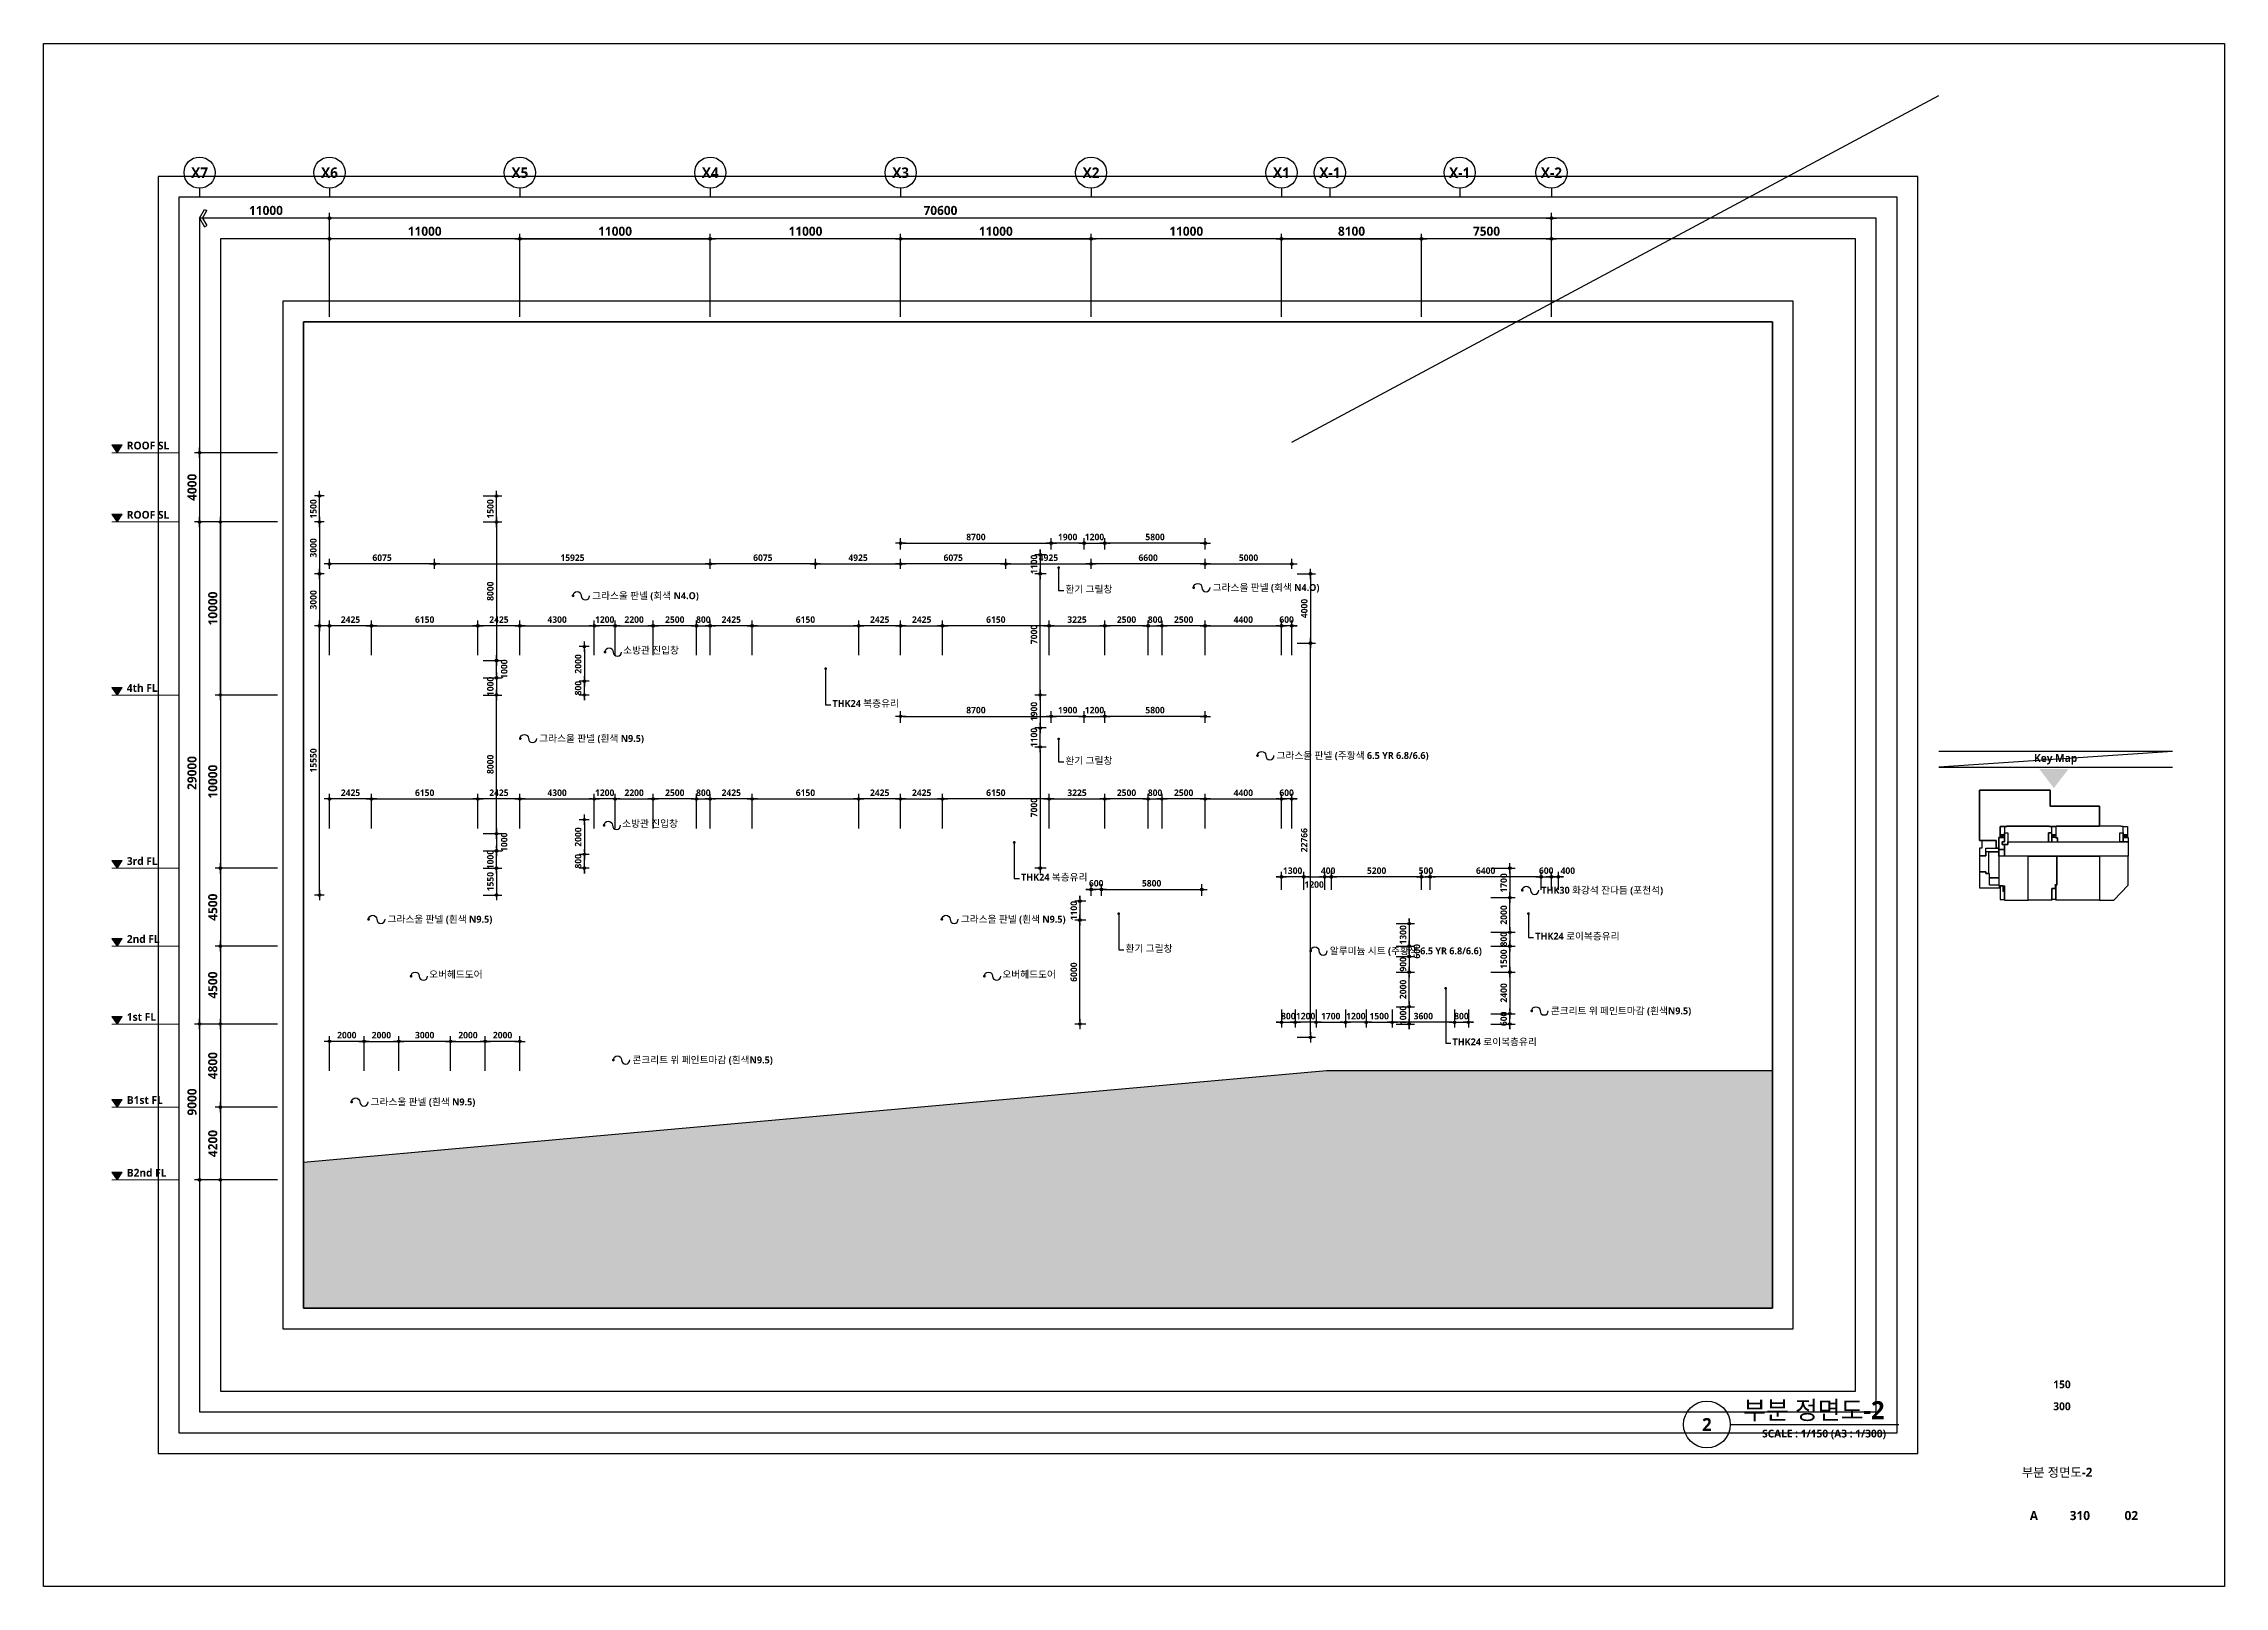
# Model space of a CAD drawing. Header units: millimetres. Extents: x 0 to 190005487, y 0 to 455456909.
# Drawn here: x 126000 to 252000, y 267300 to 356400 of the extents above; entities that cross this region are included whole.
import ezdxf
from ezdxf.enums import TextEntityAlignment as Align

# ---------------------------------------------------------------- set-up
doc = ezdxf.new("R2010")
doc.units = ezdxf.units.MM
doc.header["$LTSCALE"] = 150
doc.header["$MEASUREMENT"] = 0
doc.header["$PDSIZE"] = -10
doc.layers.get('0').update_dxf_attribs({"linetype": 'CONTINUOUS'})
doc.layers.get('Defpoints').update_dxf_attribs({"color": 153, "linetype": 'CONTINUOUS'})
for name, color, linetype in [('A-ANNO-DIM', 4, 'CONTINUOUS'), ('A-ANNO-GRA1', 7, 'CONTINUOUS'), ('A-ANNO-KEY', 7, 'CONTINUOUS'), ('A-ANNO-LEAD', 4, 'CONTINUOUS'), ('A-ANNO-NOTE', 7, 'CONTINUOUS'), ('A-ANNO-TEXT1', 7, 'CONTINUOUS'), ('A-ANNO-TITL', 7, 'CONTINUOUS'), ('A-FLOR-ROOF', 3, 'CONTINUOUS'), ('A-SECT-SOIL-PAT1', 253, 'CONTINUOUS'), ('A-ST-AXIS-BUB', 7, 'CONTINUOUS'), ('A-ST-AXIS-DIM', 7, 'CONTINUOUS'), ('AA-XXXX-TXT1', 2, 'CONTINUOUS')]:
    doc.layers.add(name, color=color, linetype=linetype)
doc.layers.add('A-MARK', color=7, linetype='CONTINUOUS', lineweight=15)
doc.layers.add('Defpoint', color=161, linetype='CONTINUOUS', plot=False)
doc.styles.add('2020음성 1차', font='NanumGothicBold.ttf')
doc.styles.add('SH_대대리576', font='NanumGothicBold.ttf')
doc.dimstyles.new('SHP300내부', dxfattribs={"dimscale": 150, "dimtxt": 2.5, "dimasz": 1, "dimexe": 2, "dimexo": 2, "dimgap": 1, "dimtad": 1, "dimdec": 0, "dimzin": 0, "dimdsep": 46, "dimtxsty": 'SH_대대리576', "dimblk": 'DIMDOT', "dimcen": 0.09, "dimclrd": 256, "dimclre": 256, "dimclrt": 3, "dimadec": 0, "dimazin": 1, "dimtfac": 1, "dimtdec": 0, "dimtix": 1, "dimtmove": 2, "dimatfit": 0, "dimldrblk": 'DIMDOT', "dimfxl": 1, "dimtolj": 1, "dimtzin": 0, "dimlwd": -1, "dimlwe": -1, "dimarcsym": 0})
doc.dimstyles.new('사본 SHP 600', dxfattribs={"dimscale": 150, "dimtxt": 3.5, "dimasz": 1, "dimexe": 2, "dimexo": 2, "dimgap": 1, "dimtad": 1, "dimdec": 0, "dimzin": 0, "dimdsep": 46, "dimtxsty": 'SH_대대리576', "dimblk": 'DIMDOT', "dimcen": 0.09, "dimclrt": 3, "dimadec": 0, "dimazin": 1, "dimtfac": 1, "dimtdec": 0, "dimtix": 1, "dimtmove": 2, "dimatfit": 0, "dimldrblk": 'DIMDOT', "dimfxl": 1, "dimtfillclr": 3, "dimtolj": 1, "dimtzin": 0, "dimarcsym": 0})

msp = doc.modelspace()

# ---------------------------------------------------------------- texts
at = {"layer": 'A-ANNO-NOTE', "style": 'SH_대대리576'}
msp.add_text('Key Map', height=450, dxfattribs=at).set_placement((242250, 315065.3), align=Align.MIDDLE)
at = {"layer": 'A-ANNO-TEXT1', "style": 'SH_대대리576'}
for s, p in [('X7', (135012.4, 348948.6)), ('X6', (142518.3, 348948.6)), ('X5', (153518.3, 348948.6)), ('X4', (164518.3, 348948.6)), ('X3', (175518.3, 348948.6)), ('X2', (186518.3, 348948.6)), ('X1', (197518.3, 348948.6)), ('X-1', (200318.3, 348948.6)), ('X-1', (207818.3, 348948.6)), ('X-2', (213118.3, 348948.6))]:
    msp.add_text(s, height=600, dxfattribs=at).set_placement(p, align=Align.MIDDLE_CENTER)
at = {"layer": 'A-ANNO-TEXT1'}
for s, height, style, p in [('ROOF SL', 450, 'SH_대대리576', (130807.3, 332963)), ('ROOF SL', 450, 'SH_대대리576', (130807.3, 328963)), ('환기 그릴창', 400, '2020음성 1차', (185040.7, 324691.1)), ('그라스울 판넬 (회색 N4.O)', 400, '2020음성 1차', (193549.1, 324788.6)), ('그라스울 판넬 (회색 N4.O)', 400, '2020음성 1차', (157691.8, 324316)), ('소방관 진입창', 400, '2020음성 1차', (159481.3, 321164)), ('4th FL', 450, 'SH_대대리576', (130807.3, 318963)), ('THK24 복층유리', 400, '2020음성 1차', (171579.4, 318092.9)), ('그라스울 판넬 (흰색 N9.5)', 400, '2020음성 1차', (154638, 316070.8)), ('환기 그릴창', 400, '2020음성 1차', (185040.7, 314794.7)), ('그라스울 판넬 (주황색 6.5 YR 6.8/6.6)', 400, '2020음성 1차', (197237.3, 315086.7)), ('소방관 진입창', 400, '2020음성 1차', (159426.7, 311159.3)), ('3rd FL', 450, 'SH_대대리576', (130807.3, 308963)), ('THK24 복층유리', 400, '2020음성 1차', (182472.9, 308057.4)), ('THK30 화강석 잔다듬 (포천석)', 400, '2020음성 1차', (212531.8, 307306.4)), ('2nd FL', 450, 'SH_대대리576', (130807.3, 304463)), ('그라스울 판넬 (흰색 N9.5)', 400, '2020음성 1차', (145874.4, 305630.4)), ('그라스울 판넬 (흰색 N9.5)', 400, '2020음성 1차', (178998.4, 305630.4)), ('THK24 로이복층유리', 400, '2020음성 1차', (212185.6, 304650.6)), ('환기 그릴창', 400, '2020음성 1차', (188513.1, 303944.8)), ('알루미늄 시트 (주황색 6.5 YR 6.8/6.6)', 400, '2020음성 1차', (200313.4, 303802)), ('오버헤드도어', 400, '2020음성 1차', (148272.2, 302444.7)), ('오버헤드도어', 400, '2020음성 1차', (181396.2, 302444.7)), ('1st FL', 450, 'SH_대대리576', (130807.3, 299963)), ('콘크리트 위 페인트마감 (흰색N9.5)', 400, '2020음성 1차', (213083.6, 300340.7)), ('THK24 로이복층유리', 400, '2020음성 1차', (207404.2, 298547.6)), ('콘크리트 위 페인트마감 (흰색N9.5)', 400, '2020음성 1차', (160020.6, 297503.7)), ('B1st FL', 450, 'SH_대대리576', (130807.3, 295163)), ('그라스울 판넬 (흰색 N9.5)', 400, '2020음성 1차', (144894.1, 295079)), ('B2nd FL', 450, 'SH_대대리576', (130807.3, 290963))]:
    msp.add_text(s, height=height, dxfattribs=dict(at, style=style)).set_placement(p)
at = {"layer": 'A-ANNO-TITL', "style": 'SH_대대리576'}
for s, height, p in [('150', 450, (242617.8, 278966.7)), ('300', 450, (242617.8, 277700.1)), ('부분 정면도-2', 525, (242335.1, 273895.9)), ('A', 525, (240993.8, 271390.6)), ('310', 525, (243650.4, 271390.6)), ('02', 525, (246623.6, 271390.6))]:
    msp.add_text(s, height=height, dxfattribs=at).set_placement(p, align=Align.MIDDLE)
at = {"layer": 'A-ST-AXIS-DIM', "color": 3, "insert": (138847.7, 346763.3), "char_height": 525, "attachment_point": 5, "style": 'SH_대대리576'}
msp.add_mtext('\\A1;11000', dxfattribs=at)

# ---------------------------------------------------------------- blocks, each defined once
blk = doc.blocks.new('G$C28DF506D')
blk.add_lwpolyline([(0, 3255), (0, 1425), (2340, 1425), (2340, 1725), (2265, 1725), (2265, 1740), (1155, 1740), (1155, 3030), (1095, 3030), (1095, 3060), (765, 3060), (765, 3255)], close=True)
at = {"layer": 'A-ANNO-KEY'}
for p, q in [((2902, 7538), (2423, 7223)), ((2423, 7538), (2902, 7223)), ((8377, 7538), (8857, 7223)), ((8857, 7538), (8377, 7223)), ((16627, 7223), (17108, 7538)), ((16627, 7538), (17108, 7223)), ((2760, 1012), (2902, 1642)), ((2760, 1642), (2902, 1012)), ((8745, 1327), (8884, 1770)), ((8884, 1327), (8745, 1770))]:
    blk.add_line(p, q, dxfattribs=at)
for points in [[(13890, 10845), (8190, 10845), (8190, 12720), (7290, 12720), (0, 12720), (0, 6900), (195, 6900), (270, 6900), (1950, 6900), (1950, 6015), (2265, 6015), (2265, 7223), (2423, 7223), (2423, 7538), (2423, 8505), (2902, 8505), (3165, 8505), (3165, 8550), (8115, 8550), (8115, 8505), (8377, 8505), (8865, 8505), (8865, 8550), (13890, 8550)], [(8190, 12720), (7290, 12720), (0, 12720), (0, 6900), (195, 6900), (270, 6900), (1950, 6900), (1950, 6015), (2265, 6015), (2265, 7223), (2423, 7223), (2423, 8505), (3165, 8505), (3165, 8550), (8115, 8550), (8115, 8505), (8865, 8505), (8865, 8550), (13890, 8550), (13890, 10845), (8190, 10845)], [(2423, 8505), (2902, 8505), (2902, 7538), (2423, 7538)], [(2635, 6434), (2635, 6722), (2902, 6722), (2902, 7788), (3300, 7788), (3300, 6750), (3300, 6750), (3300, 6434), (2902, 6434), (2902, 6434)], [(2902, 8505), (2902, 7788), (3300, 7788), (3300, 6750), (7980, 6750), (7980, 7788), (8377, 7788), (8377, 8505), (8115, 8505), (8115, 8550), (3165, 8550), (3165, 8505)], [(7980, 6754), (8377, 6754), (8377, 7788), (7980, 7788)], [(8377, 8505), (8857, 8505), (8857, 7538), (8377, 7538)], [(8865, 8550), (8865, 8505), (8857, 8505), (8857, 7204), (9015, 7204), (9015, 6750), (16230, 6750), (16230, 7788), (16627, 7788), (16627, 8505), (16365, 8505), (16365, 8550)], [(16627, 6754), (16230, 6754), (16230, 7788), (16627, 7788)], [(16627, 8505), (17108, 8505), (17108, 7538), (16627, 7538)], [(0, 6015), (0, 5100), (765, 5100), (765, 6015), (1950, 6015), (1950, 6900), (270, 6900), (270, 6015)], [(0, 5100), (0, 3255), (765, 3255), (765, 3060), (1095, 3060), (1095, 5580), (765, 5580), (765, 5100), (0, 5100)], [(765, 6015), (2265, 6015), (2265, 5580), (765, 5580)], [(1155, 2580), (1155, 3030), (1095, 3030), (1095, 5580), (2265, 5580), (2265, 2580)], [(2265, 7223), (2902, 7223), (2902, 6722), (2635, 6722), (2635, 6434), (2902, 6434), (2902, 5864), (2265, 5864)], [(2265, 5864), (2902, 5864), (2902, 5070), (2265, 5070)], [(2265, 1740), (2265, 1725), (2340, 1725), (2340, 1642), (2902, 1642), (2902, 0), (5640, 0), (5640, 5070), (2265, 5070)], [(2265, 1740), (2265, 1725), (2340, 1725), (2340, 1642), (2902, 1642), (2902, 0), (5640, 0), (5640, 5070), (2265, 5070)], [(2902, 7223), (2423, 7223), (2423, 7538), (2902, 7538)], [(2902, 5070), (2902, 6434), (3300, 6434), (3300, 6750), (7980, 6750), (7980, 6754), (9015, 6754), (9015, 6750), (16230, 6750), (16230, 6754), (17190, 6754), (17190, 5070)], [(8745, 1770), (8745, 1327), (8377, 1327), (8377, 0), (5640, 0), (5640, 5070), (8940, 5070), (8940, 1770), (8745, 1770)], [(8377, 7538), (8857, 7538), (8857, 7223), (8377, 7223)], [(8377, 7223), (8377, 6754), (9015, 6754), (9015, 7204), (8857, 7204), (8857, 7223)], [(8940, 1725), (8940, 5070), (13890, 5070), (13890, 0), (8857, 0), (8857, 1327), (8884, 1327), (8884, 1725), (8940, 1725)], [(13890, 5070), (13890, 0), (15540, 0), (17190, 1725), (17190, 5070)], [(16627, 7538), (17108, 7538), (17108, 7223), (16627, 7223)], [(16627, 7223), (17190, 7223), (17190, 6754), (16627, 6754)], [(1155, 2580), (2265, 2580), (2265, 1740), (1155, 1740), (1155, 2580)], [(2760, 1642), (2423, 1642), (2423, 82), (2902, 82), (2902, 1012), (2760, 1012)], [(8857, 82), (8377, 82), (8377, 1327), (8857, 1327)], [(8745, 1327), (8884, 1327), (8884, 1725), (8940, 1725), (8940, 1770), (8745, 1770)]]:
    blk.add_lwpolyline(points, close=True, dxfattribs=at)
blk.add_lwpolyline([(8865, 8505), (8115, 8505), (8115, 8550), (3165, 8550), (3165, 8505), (2423, 8505), (2423, 7223), (2265, 7223), (2265, 6015), (1950, 6015), (1950, 6900), (270, 6900), (270, 6900), (195, 6900), (0, 6900), (0, 12720), (7290, 12720), (7290, 12720), (8190, 12720), (8190, 10845), (8190, 10845), (8190, 10845), (13890, 10845), (13890, 8550), (8865, 8550)], dxfattribs=at)
blk = doc.blocks.new('*U4459')
at = {"layer": 'A-ANNO-TITL'}
blk.add_line((0, 0), (3250, 0), dxfattribs=at)
blk.add_circle((-450, 0), 450, dxfattribs=at)
at = {"layer": 'AA-XXXX-TXT1', "style": 'SH_대대리576'}
blk.add_attdef('DWG.TITLE', (250, 100), '', height=350, dxfattribs=at)
at = {"layer": 'AA-XXXX-TXT1', "color": 7, "style": 'SH_대대리576'}
blk.add_attdef('NO1', text='', height=300, dxfattribs=at).set_placement((-450, 0), align=Align.MIDDLE)
at = {"layer": 'AA-XXXX-TXT1', "style": 'SH_대대리576'}
blk.add_attdef('SCALE', text='', height=150, dxfattribs=at).set_placement((3000, -100), align=Align.TOP_RIGHT)
blk = doc.blocks.new('DIMDOT')
at = {"color": 0}
blk.add_line((-2, 0), (2, 0), dxfattribs=at)
for radius in [0.5, 0.25]:
    blk.add_circle((0, 0), radius, dxfattribs=at)
blk = doc.blocks.new('*D4611')
at = {"layer": 'A-ST-AXIS-DIM', "color": 0, "lineweight": -2}
for p, q in [((205618, 340624), (205618, 345424)), ((213118, 340624), (213118, 345424)), ((212968, 345124), (205768, 345124))]:
    blk.add_line(p, q, dxfattribs=at)
at = {"layer": 'Defpoints', "color": 0}
for p in [(205618, 345124), (205618, 340324), (213118, 340324)]:
    blk.add_point(p, dxfattribs=at)
at = {"layer": 'A-ST-AXIS-DIM', "color": 0, "linetype": 'ByBlock', "lineweight": -2, "xscale": 150, "yscale": 150, "zscale": 150, "rotation": 180}
blk.add_blockref('DIMDOT', (205618, 345124), dxfattribs=at)
at = {"layer": 'A-ST-AXIS-DIM', "color": 0, "linetype": 'ByBlock', "lineweight": -2, "xscale": 150, "yscale": 150, "zscale": 150}
blk.add_blockref('DIMDOT', (213118, 345124), dxfattribs=at)
at = {"layer": 'A-ST-AXIS-DIM', "color": 3, "insert": (209368, 345562), "char_height": 525, "attachment_point": 5, "style": 'SH_대대리576'}
blk.add_mtext('\\A1;7500', dxfattribs=at)
blk = doc.blocks.new('Level - GL_Architecture-538196-단면도-1')
at = {"layer": 'A-MARK'}
blk.add_hatch(color=256, dxfattribs=at).paths.add_polyline_path([(-50332, 900), (-49732, 0), (-49132, 900)], flags=0)
for p, q in [((-50332, 900), (-49132, 900)), ((-49732, 0), (-50332, 900)), ((-49132, 900), (-49732, 0)), ((-42506, 0), (-50332, 0))]:
    blk.add_line(p, q, dxfattribs=at)
blk = doc.blocks.new('*D4621')
at = {"layer": 'A-ST-AXIS-DIM', "color": 0, "lineweight": -2}
for p, q in [((139512, 294976), (135912, 294976)), ((136212, 294826), (136212, 290926)), ((139512, 290776), (135912, 290776))]:
    blk.add_line(p, q, dxfattribs=at)
at = {"layer": 'Defpoints', "color": 0}
for p in [(139812, 294976), (136212, 290776), (139812, 290776)]:
    blk.add_point(p, dxfattribs=at)
at = {"layer": 'A-ST-AXIS-DIM', "color": 0, "linetype": 'ByBlock', "lineweight": -2, "xscale": 150, "yscale": 150, "zscale": 150}
for p, rotation in [((136212, 294976), 90), ((136212, 290776), 270)]:
    blk.add_blockref('DIMDOT', p, dxfattribs=dict(at, rotation=rotation))
at = {"layer": 'A-ST-AXIS-DIM', "color": 3, "insert": (135774, 292876), "char_height": 525, "attachment_point": 5, "rotation": 90, "style": 'SH_대대리576'}
blk.add_mtext('\\A1;4200', dxfattribs=at)
blk = doc.blocks.new('*D4622')
at = {"layer": 'A-ST-AXIS-DIM', "color": 0, "lineweight": -2}
for p, q in [((139512, 299776), (135912, 299776)), ((136212, 299626), (136212, 295126)), ((139512, 294976), (135912, 294976))]:
    blk.add_line(p, q, dxfattribs=at)
at = {"layer": 'Defpoints', "color": 0}
for p in [(139812, 299776), (136212, 294976), (139812, 294976)]:
    blk.add_point(p, dxfattribs=at)
at = {"layer": 'A-ST-AXIS-DIM', "color": 0, "linetype": 'ByBlock', "lineweight": -2, "xscale": 150, "yscale": 150, "zscale": 150}
for p, rotation in [((136212, 299776), 90), ((136212, 294976), 270)]:
    blk.add_blockref('DIMDOT', p, dxfattribs=dict(at, rotation=rotation))
at = {"layer": 'A-ST-AXIS-DIM', "color": 3, "insert": (135773, 297376), "char_height": 525, "attachment_point": 5, "rotation": 90, "style": 'SH_대대리576'}
blk.add_mtext('\\A1;4800', dxfattribs=at)
blk = doc.blocks.new('*D4623')
at = {"layer": 'A-ST-AXIS-DIM', "color": 0, "lineweight": -2}
for p, q in [((139512, 304276), (135912, 304276)), ((136212, 304126), (136212, 299926)), ((139512, 299776), (135912, 299776))]:
    blk.add_line(p, q, dxfattribs=at)
at = {"layer": 'Defpoints', "color": 0}
for p in [(139812, 304276), (136212, 299776), (139812, 299776)]:
    blk.add_point(p, dxfattribs=at)
at = {"layer": 'A-ST-AXIS-DIM', "color": 0, "linetype": 'ByBlock', "lineweight": -2, "xscale": 150, "yscale": 150, "zscale": 150}
for p, rotation in [((136212, 304276), 90), ((136212, 299776), 270)]:
    blk.add_blockref('DIMDOT', p, dxfattribs=dict(at, rotation=rotation))
at = {"layer": 'A-ST-AXIS-DIM', "color": 3, "insert": (135774, 302026), "char_height": 525, "attachment_point": 5, "rotation": 90, "style": 'SH_대대리576'}
blk.add_mtext('\\A1;4500', dxfattribs=at)
blk = doc.blocks.new('*D4624')
at = {"layer": 'A-ST-AXIS-DIM', "color": 0, "lineweight": -2}
for p, q in [((139512, 308776), (135912, 308776)), ((136212, 308626), (136212, 304426)), ((139512, 304276), (135912, 304276))]:
    blk.add_line(p, q, dxfattribs=at)
at = {"layer": 'Defpoints', "color": 0}
for p in [(139812, 308776), (136212, 304276), (139812, 304276)]:
    blk.add_point(p, dxfattribs=at)
at = {"layer": 'A-ST-AXIS-DIM', "color": 0, "linetype": 'ByBlock', "lineweight": -2, "xscale": 150, "yscale": 150, "zscale": 150}
for p, rotation in [((136212, 308776), 90), ((136212, 304276), 270)]:
    blk.add_blockref('DIMDOT', p, dxfattribs=dict(at, rotation=rotation))
at = {"layer": 'A-ST-AXIS-DIM', "color": 3, "insert": (135774, 306526), "char_height": 525, "attachment_point": 5, "rotation": 90, "style": 'SH_대대리576'}
blk.add_mtext('\\A1;4500', dxfattribs=at)
blk = doc.blocks.new('*D4625')
at = {"layer": 'A-ST-AXIS-DIM', "color": 0, "lineweight": -2}
for p, q in [((139512, 318776), (135912, 318776)), ((136212, 318626), (136212, 308926)), ((139512, 308776), (135912, 308776))]:
    blk.add_line(p, q, dxfattribs=at)
at = {"layer": 'Defpoints', "color": 0}
for p in [(139812, 318776), (136212, 308776), (139812, 308776)]:
    blk.add_point(p, dxfattribs=at)
at = {"layer": 'A-ST-AXIS-DIM', "color": 0, "linetype": 'ByBlock', "lineweight": -2, "xscale": 150, "yscale": 150, "zscale": 150}
for p, rotation in [((136212, 318776), 90), ((136212, 308776), 270)]:
    blk.add_blockref('DIMDOT', p, dxfattribs=dict(at, rotation=rotation))
at = {"layer": 'A-ST-AXIS-DIM', "color": 3, "insert": (135775, 313776), "char_height": 525, "attachment_point": 5, "rotation": 90, "style": 'SH_대대리576'}
blk.add_mtext('\\A1;10000', dxfattribs=at)
blk = doc.blocks.new('*D4626')
at = {"layer": 'A-ST-AXIS-DIM', "color": 0, "lineweight": -2}
for p, q in [((139512, 328776), (135912, 328776)), ((136212, 318926), (136212, 328626)), ((139512, 318776), (135912, 318776))]:
    blk.add_line(p, q, dxfattribs=at)
at = {"layer": 'Defpoints', "color": 0}
for p in [(136212, 328776), (139812, 328776), (139812, 318776)]:
    blk.add_point(p, dxfattribs=at)
at = {"layer": 'A-ST-AXIS-DIM', "color": 0, "linetype": 'ByBlock', "lineweight": -2, "xscale": 150, "yscale": 150, "zscale": 150}
for p, rotation in [((136212, 328776), 90), ((136212, 318776), 270)]:
    blk.add_blockref('DIMDOT', p, dxfattribs=dict(at, rotation=rotation))
at = {"layer": 'A-ST-AXIS-DIM', "color": 3, "insert": (135775, 323776), "char_height": 525, "attachment_point": 5, "rotation": 90, "style": 'SH_대대리576'}
blk.add_mtext('\\A1;10000', dxfattribs=at)
blk = doc.blocks.new('*D4627')
at = {"layer": 'A-ST-AXIS-DIM', "color": 0, "lineweight": -2}
for p, q in [((139512, 332776), (134712, 332776)), ((135012, 332626), (135012, 328926)), ((139512, 328776), (134712, 328776))]:
    blk.add_line(p, q, dxfattribs=at)
at = {"layer": 'Defpoints', "color": 0}
for p in [(139812, 332776), (135012, 328776), (139812, 328776)]:
    blk.add_point(p, dxfattribs=at)
at = {"layer": 'A-ST-AXIS-DIM', "color": 0, "linetype": 'ByBlock', "lineweight": -2, "xscale": 150, "yscale": 150, "zscale": 150}
for p, rotation in [((135012, 332776), 90), ((135012, 328776), 270)]:
    blk.add_blockref('DIMDOT', p, dxfattribs=dict(at, rotation=rotation))
at = {"layer": 'A-ST-AXIS-DIM', "color": 3, "insert": (134575, 330776), "char_height": 525, "attachment_point": 5, "rotation": 90, "style": 'SH_대대리576'}
blk.add_mtext('\\A1;4000', dxfattribs=at)
blk = doc.blocks.new('*D4628')
at = {"layer": 'A-ST-AXIS-DIM', "color": 0, "lineweight": -2}
for p, q in [((139512, 299776), (134712, 299776)), ((135012, 299626), (135012, 290926)), ((139512, 290776), (134712, 290776))]:
    blk.add_line(p, q, dxfattribs=at)
at = {"layer": 'Defpoints', "color": 0}
for p in [(139812, 299776), (135012, 290776), (139812, 290776)]:
    blk.add_point(p, dxfattribs=at)
at = {"layer": 'A-ST-AXIS-DIM', "color": 0, "linetype": 'ByBlock', "lineweight": -2, "xscale": 150, "yscale": 150, "zscale": 150}
for p, rotation in [((135012, 299776), 90), ((135012, 290776), 270)]:
    blk.add_blockref('DIMDOT', p, dxfattribs=dict(at, rotation=rotation))
at = {"layer": 'A-ST-AXIS-DIM', "color": 3, "insert": (134573, 295276), "char_height": 525, "attachment_point": 5, "rotation": 90, "style": 'SH_대대리576'}
blk.add_mtext('\\A1;9000', dxfattribs=at)
blk = doc.blocks.new('*D4629')
at = {"layer": 'A-ST-AXIS-DIM', "color": 0, "lineweight": -2}
for p, q in [((139512, 328776), (134712, 328776)), ((135012, 328626), (135012, 299926)), ((139512, 299776), (134712, 299776))]:
    blk.add_line(p, q, dxfattribs=at)
at = {"layer": 'Defpoints', "color": 0}
for p in [(139812, 328776), (135012, 299776), (139812, 299776)]:
    blk.add_point(p, dxfattribs=at)
at = {"layer": 'A-ST-AXIS-DIM', "color": 0, "linetype": 'ByBlock', "lineweight": -2, "xscale": 150, "yscale": 150, "zscale": 150}
for p, rotation in [((135012, 328776), 90), ((135012, 299776), 270)]:
    blk.add_blockref('DIMDOT', p, dxfattribs=dict(at, rotation=rotation))
at = {"layer": 'A-ST-AXIS-DIM', "color": 3, "insert": (134573, 314276), "char_height": 525, "attachment_point": 5, "rotation": 90, "style": 'SH_대대리576'}
blk.add_mtext('\\A1;29000', dxfattribs=at)
blk = doc.blocks.new('*D4630')
at = {"layer": 'A-ST-AXIS-DIM', "color": 0, "lineweight": -2}
for p, q in [((197518, 340624), (197518, 345424)), ((205618, 340624), (205618, 345424)), ((197668, 345124), (205468, 345124))]:
    blk.add_line(p, q, dxfattribs=at)
at = {"layer": 'Defpoints', "color": 0}
for p in [(205618, 345124), (197518, 340324), (205618, 340324)]:
    blk.add_point(p, dxfattribs=at)
at = {"layer": 'A-ST-AXIS-DIM', "color": 0, "linetype": 'ByBlock', "lineweight": -2, "xscale": 150, "yscale": 150, "zscale": 150, "rotation": 180}
blk.add_blockref('DIMDOT', (197518, 345124), dxfattribs=at)
at = {"layer": 'A-ST-AXIS-DIM', "color": 0, "linetype": 'ByBlock', "lineweight": -2, "xscale": 150, "yscale": 150, "zscale": 150}
blk.add_blockref('DIMDOT', (205618, 345124), dxfattribs=at)
at = {"layer": 'A-ST-AXIS-DIM', "color": 3, "insert": (201568, 345563), "char_height": 525, "attachment_point": 5, "style": 'SH_대대리576'}
blk.add_mtext('\\A1;8100', dxfattribs=at)
blk = doc.blocks.new('*D4631')
at = {"layer": 'A-ST-AXIS-DIM', "color": 0, "lineweight": -2}
for p, q in [((186518, 340624), (186518, 345424)), ((197518, 340624), (197518, 345424)), ((197368, 345124), (186668, 345124))]:
    blk.add_line(p, q, dxfattribs=at)
at = {"layer": 'Defpoints', "color": 0}
for p in [(186518, 345124), (186518, 340324), (197518, 340324)]:
    blk.add_point(p, dxfattribs=at)
at = {"layer": 'A-ST-AXIS-DIM', "color": 0, "linetype": 'ByBlock', "lineweight": -2, "xscale": 150, "yscale": 150, "zscale": 150, "rotation": 180}
blk.add_blockref('DIMDOT', (186518, 345124), dxfattribs=at)
at = {"layer": 'A-ST-AXIS-DIM', "color": 0, "linetype": 'ByBlock', "lineweight": -2, "xscale": 150, "yscale": 150, "zscale": 150}
blk.add_blockref('DIMDOT', (197518, 345124), dxfattribs=at)
at = {"layer": 'A-ST-AXIS-DIM', "color": 3, "insert": (192018, 345561), "char_height": 525, "attachment_point": 5, "style": 'SH_대대리576'}
blk.add_mtext('\\A1;11000', dxfattribs=at)
blk = doc.blocks.new('*D4632')
at = {"layer": 'A-ST-AXIS-DIM', "color": 0, "lineweight": -2}
for p, q in [((175518, 340624), (175518, 345424)), ((186518, 340624), (186518, 345424)), ((175668, 345124), (186368, 345124))]:
    blk.add_line(p, q, dxfattribs=at)
at = {"layer": 'Defpoints', "color": 0}
for p in [(186518, 345124), (175518, 340324), (186518, 340324)]:
    blk.add_point(p, dxfattribs=at)
at = {"layer": 'A-ST-AXIS-DIM', "color": 0, "linetype": 'ByBlock', "lineweight": -2, "xscale": 150, "yscale": 150, "zscale": 150, "rotation": 180}
blk.add_blockref('DIMDOT', (175518, 345124), dxfattribs=at)
at = {"layer": 'A-ST-AXIS-DIM', "color": 0, "linetype": 'ByBlock', "lineweight": -2, "xscale": 150, "yscale": 150, "zscale": 150}
blk.add_blockref('DIMDOT', (186518, 345124), dxfattribs=at)
at = {"layer": 'A-ST-AXIS-DIM', "color": 3, "insert": (181018, 345561), "char_height": 525, "attachment_point": 5, "style": 'SH_대대리576'}
blk.add_mtext('\\A1;11000', dxfattribs=at)
blk = doc.blocks.new('*D4633')
at = {"layer": 'A-ST-AXIS-DIM', "color": 0, "lineweight": -2}
for p, q in [((164518, 340624), (164518, 345424)), ((175518, 340624), (175518, 345424)), ((175368, 345124), (164668, 345124))]:
    blk.add_line(p, q, dxfattribs=at)
at = {"layer": 'Defpoints', "color": 0}
for p in [(164518, 345124), (164518, 340324), (175518, 340324)]:
    blk.add_point(p, dxfattribs=at)
at = {"layer": 'A-ST-AXIS-DIM', "color": 0, "linetype": 'ByBlock', "lineweight": -2, "xscale": 150, "yscale": 150, "zscale": 150, "rotation": 180}
blk.add_blockref('DIMDOT', (164518, 345124), dxfattribs=at)
at = {"layer": 'A-ST-AXIS-DIM', "color": 0, "linetype": 'ByBlock', "lineweight": -2, "xscale": 150, "yscale": 150, "zscale": 150}
blk.add_blockref('DIMDOT', (175518, 345124), dxfattribs=at)
at = {"layer": 'A-ST-AXIS-DIM', "color": 3, "insert": (170018, 345561), "char_height": 525, "attachment_point": 5, "style": 'SH_대대리576'}
blk.add_mtext('\\A1;11000', dxfattribs=at)
blk = doc.blocks.new('*D4634')
at = {"layer": 'A-ST-AXIS-DIM', "color": 0, "lineweight": -2}
for p, q in [((153518, 340624), (153518, 345424)), ((164518, 340624), (164518, 345424)), ((153668, 345124), (164368, 345124))]:
    blk.add_line(p, q, dxfattribs=at)
at = {"layer": 'Defpoints', "color": 0}
for p in [(164518, 345124), (153518, 340324), (164518, 340324)]:
    blk.add_point(p, dxfattribs=at)
at = {"layer": 'A-ST-AXIS-DIM', "color": 0, "linetype": 'ByBlock', "lineweight": -2, "xscale": 150, "yscale": 150, "zscale": 150, "rotation": 180}
blk.add_blockref('DIMDOT', (153518, 345124), dxfattribs=at)
at = {"layer": 'A-ST-AXIS-DIM', "color": 0, "linetype": 'ByBlock', "lineweight": -2, "xscale": 150, "yscale": 150, "zscale": 150}
blk.add_blockref('DIMDOT', (164518, 345124), dxfattribs=at)
at = {"layer": 'A-ST-AXIS-DIM', "color": 3, "insert": (159018, 345561), "char_height": 525, "attachment_point": 5, "style": 'SH_대대리576'}
blk.add_mtext('\\A1;11000', dxfattribs=at)
blk = doc.blocks.new('*D4635')
at = {"layer": 'A-ST-AXIS-DIM', "color": 0, "lineweight": -2}
for p, q in [((142518, 340624), (142518, 345424)), ((153518, 340624), (153518, 345424)), ((153368, 345124), (142668, 345124))]:
    blk.add_line(p, q, dxfattribs=at)
at = {"layer": 'Defpoints', "color": 0}
for p in [(142518, 345124), (142518, 340324), (153518, 340324)]:
    blk.add_point(p, dxfattribs=at)
at = {"layer": 'A-ST-AXIS-DIM', "color": 0, "linetype": 'ByBlock', "lineweight": -2, "xscale": 150, "yscale": 150, "zscale": 150, "rotation": 180}
blk.add_blockref('DIMDOT', (142518, 345124), dxfattribs=at)
at = {"layer": 'A-ST-AXIS-DIM', "color": 0, "linetype": 'ByBlock', "lineweight": -2, "xscale": 150, "yscale": 150, "zscale": 150}
blk.add_blockref('DIMDOT', (153518, 345124), dxfattribs=at)
at = {"layer": 'A-ST-AXIS-DIM', "color": 3, "insert": (148018, 345561), "char_height": 525, "attachment_point": 5, "style": 'SH_대대리576'}
blk.add_mtext('\\A1;11000', dxfattribs=at)
blk = doc.blocks.new('*D4636')
at = {"layer": 'A-ST-AXIS-DIM', "color": 0, "lineweight": -2}
for p, q in [((142518, 340624), (142518, 346624)), ((213118, 340624), (213118, 346624)), ((212968, 346324), (142668, 346324))]:
    blk.add_line(p, q, dxfattribs=at)
at = {"layer": 'Defpoints', "color": 0}
for p in [(142518, 346324), (142518, 340324), (213118, 340324)]:
    blk.add_point(p, dxfattribs=at)
at = {"layer": 'A-ST-AXIS-DIM', "color": 0, "linetype": 'ByBlock', "lineweight": -2, "xscale": 150, "yscale": 150, "zscale": 150, "rotation": 180}
blk.add_blockref('DIMDOT', (142518, 346324), dxfattribs=at)
at = {"layer": 'A-ST-AXIS-DIM', "color": 0, "linetype": 'ByBlock', "lineweight": -2, "xscale": 150, "yscale": 150, "zscale": 150}
blk.add_blockref('DIMDOT', (213118, 346324), dxfattribs=at)
at = {"layer": 'A-ST-AXIS-DIM', "color": 3, "insert": (177818, 346763), "char_height": 525, "attachment_point": 5, "style": 'SH_대대리576'}
blk.add_mtext('\\A1;70600', dxfattribs=at)
blk = doc.blocks.new('A-ST-AXIS-BUB-1')
at = {"layer": 'A-ST-AXIS-BUB'}
blk.add_line((0, 350), (0, 0), dxfattribs=at)
blk.add_circle((0, 950), 600, dxfattribs=at)
blk = doc.blocks.new('arrow1')
at = {"color": 0}
for p, q in [((0, 0), (0.29, 0.5)), ((0, 0), (0.29, -0.5)), ((0.16, 0), (0.41, 0.43)), ((0.16, 0), (0.41, -0.43)), ((0.29, 0.5), (0.41, 0.43)), ((0.29, -0.5), (0.41, -0.43))]:
    blk.add_line(p, q, dxfattribs=at)
blk = doc.blocks.new('*D5003')
at = {"layer": 'A-ANNO-DIM'}
for p, q in [((144943, 321076), (144943, 323076)), ((145093, 322776), (150943, 322776)), ((151093, 321076), (151093, 323076))]:
    blk.add_line(p, q, dxfattribs=at)
at = {"layer": 'Defpoints', "color": 0}
for p in [(151093, 322776), (144943, 320776), (151093, 320776)]:
    blk.add_point(p, dxfattribs=at)
at = {"layer": 'A-ANNO-DIM', "linetype": 'ByBlock', "xscale": 150, "yscale": 150, "zscale": 150, "rotation": 180}
blk.add_blockref('DIMDOT', (144943, 322776), dxfattribs=at)
at = {"layer": 'A-ANNO-DIM', "linetype": 'ByBlock', "xscale": 150, "yscale": 150, "zscale": 150}
blk.add_blockref('DIMDOT', (151093, 322776), dxfattribs=at)
at = {"layer": 'A-ANNO-DIM', "color": 3, "insert": (148018, 323133), "char_height": 375, "attachment_point": 5, "style": 'SH_대대리576'}
blk.add_mtext('\\A1;6150', dxfattribs=at)
blk = doc.blocks.new('*D5004')
at = {"layer": 'A-ANNO-DIM'}
for p, q in [((142518, 321076), (142518, 323076)), ((144793, 322776), (142668, 322776)), ((144943, 321076), (144943, 323076))]:
    blk.add_line(p, q, dxfattribs=at)
at = {"layer": 'Defpoints', "color": 0}
for p in [(142518, 322776), (142518, 320776), (144943, 320776)]:
    blk.add_point(p, dxfattribs=at)
at = {"layer": 'A-ANNO-DIM', "linetype": 'ByBlock', "xscale": 150, "yscale": 150, "zscale": 150, "rotation": 180}
blk.add_blockref('DIMDOT', (142518, 322776), dxfattribs=at)
at = {"layer": 'A-ANNO-DIM', "linetype": 'ByBlock', "xscale": 150, "yscale": 150, "zscale": 150}
blk.add_blockref('DIMDOT', (144943, 322776), dxfattribs=at)
at = {"layer": 'A-ANNO-DIM', "color": 3, "insert": (143731, 323133), "char_height": 375, "attachment_point": 5, "style": 'SH_대대리576'}
blk.add_mtext('\\A1;2425', dxfattribs=at)
blk = doc.blocks.new('*D5005')
at = {"layer": 'A-ANNO-DIM'}
for p, q in [((151093, 321076), (151093, 323076)), ((153368, 322776), (151243, 322776)), ((153518, 321076), (153518, 323076))]:
    blk.add_line(p, q, dxfattribs=at)
at = {"layer": 'Defpoints', "color": 0}
for p in [(151093, 322776), (151093, 320776), (153518, 320776)]:
    blk.add_point(p, dxfattribs=at)
at = {"layer": 'A-ANNO-DIM', "linetype": 'ByBlock', "xscale": 150, "yscale": 150, "zscale": 150, "rotation": 180}
blk.add_blockref('DIMDOT', (151093, 322776), dxfattribs=at)
at = {"layer": 'A-ANNO-DIM', "linetype": 'ByBlock', "xscale": 150, "yscale": 150, "zscale": 150}
blk.add_blockref('DIMDOT', (153518, 322776), dxfattribs=at)
at = {"layer": 'A-ANNO-DIM', "color": 3, "insert": (152306, 323133), "char_height": 375, "attachment_point": 5, "style": 'SH_대대리576'}
blk.add_mtext('\\A1;2425', dxfattribs=at)
blk = doc.blocks.new('*D5006')
at = {"layer": 'A-ANNO-DIM'}
for p, q in [((153518, 321076), (153518, 323076)), ((153668, 322776), (157668, 322776)), ((157818, 321076), (157818, 323076))]:
    blk.add_line(p, q, dxfattribs=at)
at = {"layer": 'Defpoints', "color": 0}
for p in [(157818, 322776), (153518, 320776), (157818, 320776)]:
    blk.add_point(p, dxfattribs=at)
at = {"layer": 'A-ANNO-DIM', "linetype": 'ByBlock', "xscale": 150, "yscale": 150, "zscale": 150, "rotation": 180}
blk.add_blockref('DIMDOT', (153518, 322776), dxfattribs=at)
at = {"layer": 'A-ANNO-DIM', "linetype": 'ByBlock', "xscale": 150, "yscale": 150, "zscale": 150}
blk.add_blockref('DIMDOT', (157818, 322776), dxfattribs=at)
at = {"layer": 'A-ANNO-DIM', "color": 3, "insert": (155668, 323133), "char_height": 375, "attachment_point": 5, "style": 'SH_대대리576'}
blk.add_mtext('\\A1;4300', dxfattribs=at)
blk = doc.blocks.new('*D5007')
at = {"layer": 'A-ANNO-DIM'}
for p, q in [((157668, 322776), (157518, 322776)), ((157818, 321076), (157818, 323076)), ((159018, 322776), (157818, 322776)), ((159018, 321076), (159018, 323076)), ((159168, 322776), (159318, 322776))]:
    blk.add_line(p, q, dxfattribs=at)
at = {"layer": 'Defpoints', "color": 0}
for p in [(157818, 322776), (157818, 320776), (159018, 320776)]:
    blk.add_point(p, dxfattribs=at)
at = {"layer": 'A-ANNO-DIM', "linetype": 'ByBlock', "xscale": 150, "yscale": 150, "zscale": 150}
blk.add_blockref('DIMDOT', (157818, 322776), dxfattribs=at)
at = {"layer": 'A-ANNO-DIM', "linetype": 'ByBlock', "xscale": 150, "yscale": 150, "zscale": 150, "rotation": 180}
blk.add_blockref('DIMDOT', (159018, 322776), dxfattribs=at)
at = {"layer": 'A-ANNO-DIM', "color": 3, "insert": (158418, 323133), "char_height": 375, "attachment_point": 5, "style": 'SH_대대리576'}
blk.add_mtext('\\A1;1200', dxfattribs=at)
blk = doc.blocks.new('*D5009')
at = {"layer": 'A-ANNO-DIM'}
for p, q in [((161218, 321076), (161218, 323076)), ((163568, 322776), (161368, 322776)), ((163718, 321076), (163718, 323076))]:
    blk.add_line(p, q, dxfattribs=at)
at = {"layer": 'Defpoints', "color": 0}
for p in [(161218, 322776), (161218, 320776), (163718, 320776)]:
    blk.add_point(p, dxfattribs=at)
at = {"layer": 'A-ANNO-DIM', "linetype": 'ByBlock', "xscale": 150, "yscale": 150, "zscale": 150, "rotation": 180}
blk.add_blockref('DIMDOT', (161218, 322776), dxfattribs=at)
at = {"layer": 'A-ANNO-DIM', "linetype": 'ByBlock', "xscale": 150, "yscale": 150, "zscale": 150}
blk.add_blockref('DIMDOT', (163718, 322776), dxfattribs=at)
at = {"layer": 'A-ANNO-DIM', "color": 3, "insert": (162468, 323133), "char_height": 375, "attachment_point": 5, "style": 'SH_대대리576'}
blk.add_mtext('\\A1;2500', dxfattribs=at)
blk = doc.blocks.new('*D5010')
at = {"layer": 'A-ANNO-DIM'}
for p, q in [((163568, 322776), (163418, 322776)), ((163718, 321076), (163718, 323076)), ((163718, 322776), (164518, 322776)), ((164518, 321076), (164518, 323076)), ((164668, 322776), (164818, 322776))]:
    blk.add_line(p, q, dxfattribs=at)
at = {"layer": 'Defpoints', "color": 0}
for p in [(164518, 322776), (163718, 320776), (164518, 320776)]:
    blk.add_point(p, dxfattribs=at)
at = {"layer": 'A-ANNO-DIM', "linetype": 'ByBlock', "xscale": 150, "yscale": 150, "zscale": 150}
blk.add_blockref('DIMDOT', (163718, 322776), dxfattribs=at)
at = {"layer": 'A-ANNO-DIM', "linetype": 'ByBlock', "xscale": 150, "yscale": 150, "zscale": 150, "rotation": 180}
blk.add_blockref('DIMDOT', (164518, 322776), dxfattribs=at)
at = {"layer": 'A-ANNO-DIM', "color": 3, "insert": (164118, 323133), "char_height": 375, "attachment_point": 5, "style": 'SH_대대리576'}
blk.add_mtext('\\A1;800', dxfattribs=at)
blk = doc.blocks.new('*D5011')
at = {"layer": 'A-ANNO-DIM'}
for p, q in [((159018, 321076), (159018, 323076)), ((159168, 322776), (161068, 322776)), ((161218, 321076), (161218, 323076))]:
    blk.add_line(p, q, dxfattribs=at)
at = {"layer": 'Defpoints', "color": 0}
for p in [(161218, 322776), (159018, 320776), (161218, 320776)]:
    blk.add_point(p, dxfattribs=at)
at = {"layer": 'A-ANNO-DIM', "linetype": 'ByBlock', "xscale": 150, "yscale": 150, "zscale": 150, "rotation": 180}
blk.add_blockref('DIMDOT', (159018, 322776), dxfattribs=at)
at = {"layer": 'A-ANNO-DIM', "linetype": 'ByBlock', "xscale": 150, "yscale": 150, "zscale": 150}
blk.add_blockref('DIMDOT', (161218, 322776), dxfattribs=at)
at = {"layer": 'A-ANNO-DIM', "color": 3, "insert": (160118, 323133), "char_height": 375, "attachment_point": 5, "style": 'SH_대대리576'}
blk.add_mtext('\\A1;2200', dxfattribs=at)
blk = doc.blocks.new('*D5012')
at = {"layer": 'A-ANNO-DIM'}
for p, q in [((164518, 321076), (164518, 323076)), ((166793, 322776), (164668, 322776)), ((166943, 321076), (166943, 323076))]:
    blk.add_line(p, q, dxfattribs=at)
at = {"layer": 'Defpoints', "color": 0}
for p in [(164518, 322776), (164518, 320776), (166943, 320776)]:
    blk.add_point(p, dxfattribs=at)
at = {"layer": 'A-ANNO-DIM', "linetype": 'ByBlock', "xscale": 150, "yscale": 150, "zscale": 150, "rotation": 180}
blk.add_blockref('DIMDOT', (164518, 322776), dxfattribs=at)
at = {"layer": 'A-ANNO-DIM', "linetype": 'ByBlock', "xscale": 150, "yscale": 150, "zscale": 150}
blk.add_blockref('DIMDOT', (166943, 322776), dxfattribs=at)
at = {"layer": 'A-ANNO-DIM', "color": 3, "insert": (165731, 323133), "char_height": 375, "attachment_point": 5, "style": 'SH_대대리576'}
blk.add_mtext('\\A1;2425', dxfattribs=at)
blk = doc.blocks.new('*D5013')
at = {"layer": 'A-ANNO-DIM'}
for p, q in [((166943, 321076), (166943, 323076)), ((167093, 322776), (172943, 322776)), ((173093, 321076), (173093, 323076))]:
    blk.add_line(p, q, dxfattribs=at)
at = {"layer": 'Defpoints', "color": 0}
for p in [(173093, 322776), (166943, 320776), (173093, 320776)]:
    blk.add_point(p, dxfattribs=at)
at = {"layer": 'A-ANNO-DIM', "linetype": 'ByBlock', "xscale": 150, "yscale": 150, "zscale": 150, "rotation": 180}
blk.add_blockref('DIMDOT', (166943, 322776), dxfattribs=at)
at = {"layer": 'A-ANNO-DIM', "linetype": 'ByBlock', "xscale": 150, "yscale": 150, "zscale": 150}
blk.add_blockref('DIMDOT', (173093, 322776), dxfattribs=at)
at = {"layer": 'A-ANNO-DIM', "color": 3, "insert": (170018, 323133), "char_height": 375, "attachment_point": 5, "style": 'SH_대대리576'}
blk.add_mtext('\\A1;6150', dxfattribs=at)
blk = doc.blocks.new('*D5014')
at = {"layer": 'A-ANNO-DIM'}
for p, q in [((173093, 321076), (173093, 323076)), ((175368, 322776), (173243, 322776)), ((175518, 321076), (175518, 323076))]:
    blk.add_line(p, q, dxfattribs=at)
at = {"layer": 'Defpoints', "color": 0}
for p in [(173093, 322776), (173093, 320776), (175518, 320776)]:
    blk.add_point(p, dxfattribs=at)
at = {"layer": 'A-ANNO-DIM', "linetype": 'ByBlock', "xscale": 150, "yscale": 150, "zscale": 150, "rotation": 180}
blk.add_blockref('DIMDOT', (173093, 322776), dxfattribs=at)
at = {"layer": 'A-ANNO-DIM', "linetype": 'ByBlock', "xscale": 150, "yscale": 150, "zscale": 150}
blk.add_blockref('DIMDOT', (175518, 322776), dxfattribs=at)
at = {"layer": 'A-ANNO-DIM', "color": 3, "insert": (174306, 323133), "char_height": 375, "attachment_point": 5, "style": 'SH_대대리576'}
blk.add_mtext('\\A1;2425', dxfattribs=at)
blk = doc.blocks.new('*D5015')
at = {"layer": 'A-ANNO-DIM'}
for p, q in [((175518, 321076), (175518, 323076)), ((175668, 322776), (177793, 322776)), ((177943, 321076), (177943, 323076))]:
    blk.add_line(p, q, dxfattribs=at)
at = {"layer": 'Defpoints', "color": 0}
for p in [(177943, 322776), (175518, 320776), (177943, 320776)]:
    blk.add_point(p, dxfattribs=at)
at = {"layer": 'A-ANNO-DIM', "linetype": 'ByBlock', "xscale": 150, "yscale": 150, "zscale": 150, "rotation": 180}
blk.add_blockref('DIMDOT', (175518, 322776), dxfattribs=at)
at = {"layer": 'A-ANNO-DIM', "linetype": 'ByBlock', "xscale": 150, "yscale": 150, "zscale": 150}
blk.add_blockref('DIMDOT', (177943, 322776), dxfattribs=at)
at = {"layer": 'A-ANNO-DIM', "color": 3, "insert": (176731, 323133), "char_height": 375, "attachment_point": 5, "style": 'SH_대대리576'}
blk.add_mtext('\\A1;2425', dxfattribs=at)
blk = doc.blocks.new('*D5016')
at = {"layer": 'A-ANNO-DIM'}
for p, q in [((177943, 321076), (177943, 323076)), ((183943, 322776), (178093, 322776)), ((184093, 321076), (184093, 323076))]:
    blk.add_line(p, q, dxfattribs=at)
at = {"layer": 'Defpoints', "color": 0}
for p in [(177943, 322776), (177943, 320776), (184093, 320776)]:
    blk.add_point(p, dxfattribs=at)
at = {"layer": 'A-ANNO-DIM', "linetype": 'ByBlock', "xscale": 150, "yscale": 150, "zscale": 150, "rotation": 180}
blk.add_blockref('DIMDOT', (177943, 322776), dxfattribs=at)
at = {"layer": 'A-ANNO-DIM', "linetype": 'ByBlock', "xscale": 150, "yscale": 150, "zscale": 150}
blk.add_blockref('DIMDOT', (184093, 322776), dxfattribs=at)
at = {"layer": 'A-ANNO-DIM', "color": 3, "insert": (181018, 323133), "char_height": 375, "attachment_point": 5, "style": 'SH_대대리576'}
blk.add_mtext('\\A1;6150', dxfattribs=at)
blk = doc.blocks.new('*D5017')
at = {"layer": 'A-ANNO-DIM'}
for p, q in [((184093, 321076), (184093, 323076)), ((184243, 322776), (187168, 322776)), ((187318, 321076), (187318, 323076))]:
    blk.add_line(p, q, dxfattribs=at)
at = {"layer": 'Defpoints', "color": 0}
for p in [(187318, 322776), (184093, 320776), (187318, 320776)]:
    blk.add_point(p, dxfattribs=at)
at = {"layer": 'A-ANNO-DIM', "linetype": 'ByBlock', "xscale": 150, "yscale": 150, "zscale": 150, "rotation": 180}
blk.add_blockref('DIMDOT', (184093, 322776), dxfattribs=at)
at = {"layer": 'A-ANNO-DIM', "linetype": 'ByBlock', "xscale": 150, "yscale": 150, "zscale": 150}
blk.add_blockref('DIMDOT', (187318, 322776), dxfattribs=at)
at = {"layer": 'A-ANNO-DIM', "color": 3, "insert": (185706, 323133), "char_height": 375, "attachment_point": 5, "style": 'SH_대대리576'}
blk.add_mtext('\\A1;3225', dxfattribs=at)
blk = doc.blocks.new('*D5018')
at = {"layer": 'A-ANNO-DIM'}
for p, q in [((187318, 321076), (187318, 323076)), ((189668, 322776), (187468, 322776)), ((189818, 321076), (189818, 323076))]:
    blk.add_line(p, q, dxfattribs=at)
at = {"layer": 'Defpoints', "color": 0}
for p in [(187318, 322776), (187318, 320776), (189818, 320776)]:
    blk.add_point(p, dxfattribs=at)
at = {"layer": 'A-ANNO-DIM', "linetype": 'ByBlock', "xscale": 150, "yscale": 150, "zscale": 150, "rotation": 180}
blk.add_blockref('DIMDOT', (187318, 322776), dxfattribs=at)
at = {"layer": 'A-ANNO-DIM', "linetype": 'ByBlock', "xscale": 150, "yscale": 150, "zscale": 150}
blk.add_blockref('DIMDOT', (189818, 322776), dxfattribs=at)
at = {"layer": 'A-ANNO-DIM', "color": 3, "insert": (188568, 323133), "char_height": 375, "attachment_point": 5, "style": 'SH_대대리576'}
blk.add_mtext('\\A1;2500', dxfattribs=at)
blk = doc.blocks.new('*D5019')
at = {"layer": 'A-ANNO-DIM'}
for p, q in [((189668, 322776), (189518, 322776)), ((189818, 321076), (189818, 323076)), ((189818, 322776), (190618, 322776)), ((190618, 321076), (190618, 323076)), ((190768, 322776), (190918, 322776))]:
    blk.add_line(p, q, dxfattribs=at)
at = {"layer": 'Defpoints', "color": 0}
for p in [(190618, 322776), (189818, 320776), (190618, 320776)]:
    blk.add_point(p, dxfattribs=at)
at = {"layer": 'A-ANNO-DIM', "linetype": 'ByBlock', "xscale": 150, "yscale": 150, "zscale": 150}
blk.add_blockref('DIMDOT', (189818, 322776), dxfattribs=at)
at = {"layer": 'A-ANNO-DIM', "linetype": 'ByBlock', "xscale": 150, "yscale": 150, "zscale": 150, "rotation": 180}
blk.add_blockref('DIMDOT', (190618, 322776), dxfattribs=at)
at = {"layer": 'A-ANNO-DIM', "color": 3, "insert": (190218, 323133), "char_height": 375, "attachment_point": 5, "style": 'SH_대대리576'}
blk.add_mtext('\\A1;800', dxfattribs=at)
blk = doc.blocks.new('*D5020')
at = {"layer": 'A-ANNO-DIM'}
for p, q in [((190618, 321076), (190618, 323076)), ((192968, 322776), (190768, 322776)), ((193118, 321076), (193118, 323076))]:
    blk.add_line(p, q, dxfattribs=at)
at = {"layer": 'Defpoints', "color": 0}
for p in [(190618, 322776), (190618, 320776), (193118, 320776)]:
    blk.add_point(p, dxfattribs=at)
at = {"layer": 'A-ANNO-DIM', "linetype": 'ByBlock', "xscale": 150, "yscale": 150, "zscale": 150, "rotation": 180}
blk.add_blockref('DIMDOT', (190618, 322776), dxfattribs=at)
at = {"layer": 'A-ANNO-DIM', "linetype": 'ByBlock', "xscale": 150, "yscale": 150, "zscale": 150}
blk.add_blockref('DIMDOT', (193118, 322776), dxfattribs=at)
at = {"layer": 'A-ANNO-DIM', "color": 3, "insert": (191868, 323133), "char_height": 375, "attachment_point": 5, "style": 'SH_대대리576'}
blk.add_mtext('\\A1;2500', dxfattribs=at)
blk = doc.blocks.new('*D5021')
at = {"layer": 'A-ANNO-DIM'}
for p, q in [((193118, 321076), (193118, 323076)), ((193268, 322776), (197368, 322776)), ((197518, 321076), (197518, 323076))]:
    blk.add_line(p, q, dxfattribs=at)
at = {"layer": 'Defpoints', "color": 0}
for p in [(197518, 322776), (193118, 320776), (197518, 320776)]:
    blk.add_point(p, dxfattribs=at)
at = {"layer": 'A-ANNO-DIM', "linetype": 'ByBlock', "xscale": 150, "yscale": 150, "zscale": 150, "rotation": 180}
blk.add_blockref('DIMDOT', (193118, 322776), dxfattribs=at)
at = {"layer": 'A-ANNO-DIM', "linetype": 'ByBlock', "xscale": 150, "yscale": 150, "zscale": 150}
blk.add_blockref('DIMDOT', (197518, 322776), dxfattribs=at)
at = {"layer": 'A-ANNO-DIM', "color": 3, "insert": (195318, 323132), "char_height": 375, "attachment_point": 5, "style": 'SH_대대리576'}
blk.add_mtext('\\A1;4400', dxfattribs=at)
blk = doc.blocks.new('*D5048')
at = {"layer": 'A-ANNO-DIM'}
for p, q in [((142518, 311076), (142518, 313076)), ((144793, 312776), (142668, 312776)), ((144943, 311076), (144943, 313076))]:
    blk.add_line(p, q, dxfattribs=at)
at = {"layer": 'Defpoints', "color": 0}
for p in [(142518, 312776), (142518, 310776), (144943, 310776)]:
    blk.add_point(p, dxfattribs=at)
at = {"layer": 'A-ANNO-DIM', "linetype": 'ByBlock', "xscale": 150, "yscale": 150, "zscale": 150, "rotation": 180}
blk.add_blockref('DIMDOT', (142518, 312776), dxfattribs=at)
at = {"layer": 'A-ANNO-DIM', "linetype": 'ByBlock', "xscale": 150, "yscale": 150, "zscale": 150}
blk.add_blockref('DIMDOT', (144943, 312776), dxfattribs=at)
at = {"layer": 'A-ANNO-DIM', "color": 3, "insert": (143731, 313133), "char_height": 375, "attachment_point": 5, "style": 'SH_대대리576'}
blk.add_mtext('\\A1;2425', dxfattribs=at)
blk = doc.blocks.new('*D5049')
at = {"layer": 'A-ANNO-DIM'}
for p, q in [((144943, 311076), (144943, 313076)), ((145093, 312776), (150943, 312776)), ((151093, 311076), (151093, 313076))]:
    blk.add_line(p, q, dxfattribs=at)
at = {"layer": 'Defpoints', "color": 0}
for p in [(151093, 312776), (144943, 310776), (151093, 310776)]:
    blk.add_point(p, dxfattribs=at)
at = {"layer": 'A-ANNO-DIM', "linetype": 'ByBlock', "xscale": 150, "yscale": 150, "zscale": 150, "rotation": 180}
blk.add_blockref('DIMDOT', (144943, 312776), dxfattribs=at)
at = {"layer": 'A-ANNO-DIM', "linetype": 'ByBlock', "xscale": 150, "yscale": 150, "zscale": 150}
blk.add_blockref('DIMDOT', (151093, 312776), dxfattribs=at)
at = {"layer": 'A-ANNO-DIM', "color": 3, "insert": (148018, 313133), "char_height": 375, "attachment_point": 5, "style": 'SH_대대리576'}
blk.add_mtext('\\A1;6150', dxfattribs=at)
blk = doc.blocks.new('*D5050')
at = {"layer": 'A-ANNO-DIM'}
for p, q in [((151093, 311076), (151093, 313076)), ((153368, 312776), (151243, 312776)), ((153518, 311076), (153518, 313076))]:
    blk.add_line(p, q, dxfattribs=at)
at = {"layer": 'Defpoints', "color": 0}
for p in [(151093, 312776), (151093, 310776), (153518, 310776)]:
    blk.add_point(p, dxfattribs=at)
at = {"layer": 'A-ANNO-DIM', "linetype": 'ByBlock', "xscale": 150, "yscale": 150, "zscale": 150, "rotation": 180}
blk.add_blockref('DIMDOT', (151093, 312776), dxfattribs=at)
at = {"layer": 'A-ANNO-DIM', "linetype": 'ByBlock', "xscale": 150, "yscale": 150, "zscale": 150}
blk.add_blockref('DIMDOT', (153518, 312776), dxfattribs=at)
at = {"layer": 'A-ANNO-DIM', "color": 3, "insert": (152306, 313133), "char_height": 375, "attachment_point": 5, "style": 'SH_대대리576'}
blk.add_mtext('\\A1;2425', dxfattribs=at)
blk = doc.blocks.new('*D5051')
at = {"layer": 'A-ANNO-DIM'}
for p, q in [((153518, 311076), (153518, 313076)), ((153668, 312776), (157668, 312776)), ((157818, 311076), (157818, 313076))]:
    blk.add_line(p, q, dxfattribs=at)
at = {"layer": 'Defpoints', "color": 0}
for p in [(157818, 312776), (153518, 310776), (157818, 310776)]:
    blk.add_point(p, dxfattribs=at)
at = {"layer": 'A-ANNO-DIM', "linetype": 'ByBlock', "xscale": 150, "yscale": 150, "zscale": 150, "rotation": 180}
blk.add_blockref('DIMDOT', (153518, 312776), dxfattribs=at)
at = {"layer": 'A-ANNO-DIM', "linetype": 'ByBlock', "xscale": 150, "yscale": 150, "zscale": 150}
blk.add_blockref('DIMDOT', (157818, 312776), dxfattribs=at)
at = {"layer": 'A-ANNO-DIM', "color": 3, "insert": (155668, 313133), "char_height": 375, "attachment_point": 5, "style": 'SH_대대리576'}
blk.add_mtext('\\A1;4300', dxfattribs=at)
blk = doc.blocks.new('*D5052')
at = {"layer": 'A-ANNO-DIM'}
for p, q in [((157668, 312776), (157518, 312776)), ((157818, 311076), (157818, 313076)), ((159018, 312776), (157818, 312776)), ((159018, 311076), (159018, 313076)), ((159168, 312776), (159318, 312776))]:
    blk.add_line(p, q, dxfattribs=at)
at = {"layer": 'Defpoints', "color": 0}
for p in [(157818, 312776), (157818, 310776), (159018, 310776)]:
    blk.add_point(p, dxfattribs=at)
at = {"layer": 'A-ANNO-DIM', "linetype": 'ByBlock', "xscale": 150, "yscale": 150, "zscale": 150}
blk.add_blockref('DIMDOT', (157818, 312776), dxfattribs=at)
at = {"layer": 'A-ANNO-DIM', "linetype": 'ByBlock', "xscale": 150, "yscale": 150, "zscale": 150, "rotation": 180}
blk.add_blockref('DIMDOT', (159018, 312776), dxfattribs=at)
at = {"layer": 'A-ANNO-DIM', "color": 3, "insert": (158418, 313133), "char_height": 375, "attachment_point": 5, "style": 'SH_대대리576'}
blk.add_mtext('\\A1;1200', dxfattribs=at)
blk = doc.blocks.new('*D5053')
at = {"layer": 'A-ANNO-DIM'}
for p, q in [((159018, 311076), (159018, 313076)), ((159168, 312776), (161068, 312776)), ((161218, 311076), (161218, 313076))]:
    blk.add_line(p, q, dxfattribs=at)
at = {"layer": 'Defpoints', "color": 0}
for p in [(161218, 312776), (159018, 310776), (161218, 310776)]:
    blk.add_point(p, dxfattribs=at)
at = {"layer": 'A-ANNO-DIM', "linetype": 'ByBlock', "xscale": 150, "yscale": 150, "zscale": 150, "rotation": 180}
blk.add_blockref('DIMDOT', (159018, 312776), dxfattribs=at)
at = {"layer": 'A-ANNO-DIM', "linetype": 'ByBlock', "xscale": 150, "yscale": 150, "zscale": 150}
blk.add_blockref('DIMDOT', (161218, 312776), dxfattribs=at)
at = {"layer": 'A-ANNO-DIM', "color": 3, "insert": (160118, 313133), "char_height": 375, "attachment_point": 5, "style": 'SH_대대리576'}
blk.add_mtext('\\A1;2200', dxfattribs=at)
blk = doc.blocks.new('*D5054')
at = {"layer": 'A-ANNO-DIM'}
for p, q in [((161218, 311076), (161218, 313076)), ((163568, 312776), (161368, 312776)), ((163718, 311076), (163718, 313076))]:
    blk.add_line(p, q, dxfattribs=at)
at = {"layer": 'Defpoints', "color": 0}
for p in [(161218, 312776), (161218, 310776), (163718, 310776)]:
    blk.add_point(p, dxfattribs=at)
at = {"layer": 'A-ANNO-DIM', "linetype": 'ByBlock', "xscale": 150, "yscale": 150, "zscale": 150, "rotation": 180}
blk.add_blockref('DIMDOT', (161218, 312776), dxfattribs=at)
at = {"layer": 'A-ANNO-DIM', "linetype": 'ByBlock', "xscale": 150, "yscale": 150, "zscale": 150}
blk.add_blockref('DIMDOT', (163718, 312776), dxfattribs=at)
at = {"layer": 'A-ANNO-DIM', "color": 3, "insert": (162468, 313133), "char_height": 375, "attachment_point": 5, "style": 'SH_대대리576'}
blk.add_mtext('\\A1;2500', dxfattribs=at)
blk = doc.blocks.new('*D5055')
at = {"layer": 'A-ANNO-DIM'}
for p, q in [((163568, 312776), (163418, 312776)), ((163718, 311076), (163718, 313076)), ((163718, 312776), (164518, 312776)), ((164518, 311076), (164518, 313076)), ((164668, 312776), (164818, 312776))]:
    blk.add_line(p, q, dxfattribs=at)
at = {"layer": 'Defpoints', "color": 0}
for p in [(164518, 312776), (163718, 310776), (164518, 310776)]:
    blk.add_point(p, dxfattribs=at)
at = {"layer": 'A-ANNO-DIM', "linetype": 'ByBlock', "xscale": 150, "yscale": 150, "zscale": 150}
blk.add_blockref('DIMDOT', (163718, 312776), dxfattribs=at)
at = {"layer": 'A-ANNO-DIM', "linetype": 'ByBlock', "xscale": 150, "yscale": 150, "zscale": 150, "rotation": 180}
blk.add_blockref('DIMDOT', (164518, 312776), dxfattribs=at)
at = {"layer": 'A-ANNO-DIM', "color": 3, "insert": (164118, 313133), "char_height": 375, "attachment_point": 5, "style": 'SH_대대리576'}
blk.add_mtext('\\A1;800', dxfattribs=at)
blk = doc.blocks.new('*D5056')
at = {"layer": 'A-ANNO-DIM'}
for p, q in [((164518, 311076), (164518, 313076)), ((166793, 312776), (164668, 312776)), ((166943, 311076), (166943, 313076))]:
    blk.add_line(p, q, dxfattribs=at)
at = {"layer": 'Defpoints', "color": 0}
for p in [(164518, 312776), (164518, 310776), (166943, 310776)]:
    blk.add_point(p, dxfattribs=at)
at = {"layer": 'A-ANNO-DIM', "linetype": 'ByBlock', "xscale": 150, "yscale": 150, "zscale": 150, "rotation": 180}
blk.add_blockref('DIMDOT', (164518, 312776), dxfattribs=at)
at = {"layer": 'A-ANNO-DIM', "linetype": 'ByBlock', "xscale": 150, "yscale": 150, "zscale": 150}
blk.add_blockref('DIMDOT', (166943, 312776), dxfattribs=at)
at = {"layer": 'A-ANNO-DIM', "color": 3, "insert": (165731, 313133), "char_height": 375, "attachment_point": 5, "style": 'SH_대대리576'}
blk.add_mtext('\\A1;2425', dxfattribs=at)
blk = doc.blocks.new('*D5057')
at = {"layer": 'A-ANNO-DIM'}
for p, q in [((166943, 311076), (166943, 313076)), ((167093, 312776), (172943, 312776)), ((173093, 311076), (173093, 313076))]:
    blk.add_line(p, q, dxfattribs=at)
at = {"layer": 'Defpoints', "color": 0}
for p in [(173093, 312776), (166943, 310776), (173093, 310776)]:
    blk.add_point(p, dxfattribs=at)
at = {"layer": 'A-ANNO-DIM', "linetype": 'ByBlock', "xscale": 150, "yscale": 150, "zscale": 150, "rotation": 180}
blk.add_blockref('DIMDOT', (166943, 312776), dxfattribs=at)
at = {"layer": 'A-ANNO-DIM', "linetype": 'ByBlock', "xscale": 150, "yscale": 150, "zscale": 150}
blk.add_blockref('DIMDOT', (173093, 312776), dxfattribs=at)
at = {"layer": 'A-ANNO-DIM', "color": 3, "insert": (170018, 313133), "char_height": 375, "attachment_point": 5, "style": 'SH_대대리576'}
blk.add_mtext('\\A1;6150', dxfattribs=at)
blk = doc.blocks.new('*D5058')
at = {"layer": 'A-ANNO-DIM'}
for p, q in [((173093, 311076), (173093, 313076)), ((175368, 312776), (173243, 312776)), ((175518, 311076), (175518, 313076))]:
    blk.add_line(p, q, dxfattribs=at)
at = {"layer": 'Defpoints', "color": 0}
for p in [(173093, 312776), (173093, 310776), (175518, 310776)]:
    blk.add_point(p, dxfattribs=at)
at = {"layer": 'A-ANNO-DIM', "linetype": 'ByBlock', "xscale": 150, "yscale": 150, "zscale": 150, "rotation": 180}
blk.add_blockref('DIMDOT', (173093, 312776), dxfattribs=at)
at = {"layer": 'A-ANNO-DIM', "linetype": 'ByBlock', "xscale": 150, "yscale": 150, "zscale": 150}
blk.add_blockref('DIMDOT', (175518, 312776), dxfattribs=at)
at = {"layer": 'A-ANNO-DIM', "color": 3, "insert": (174306, 313133), "char_height": 375, "attachment_point": 5, "style": 'SH_대대리576'}
blk.add_mtext('\\A1;2425', dxfattribs=at)
blk = doc.blocks.new('*D5059')
at = {"layer": 'A-ANNO-DIM'}
for p, q in [((175518, 311076), (175518, 313076)), ((175668, 312776), (177793, 312776)), ((177943, 311076), (177943, 313076))]:
    blk.add_line(p, q, dxfattribs=at)
at = {"layer": 'Defpoints', "color": 0}
for p in [(177943, 312776), (175518, 310776), (177943, 310776)]:
    blk.add_point(p, dxfattribs=at)
at = {"layer": 'A-ANNO-DIM', "linetype": 'ByBlock', "xscale": 150, "yscale": 150, "zscale": 150, "rotation": 180}
blk.add_blockref('DIMDOT', (175518, 312776), dxfattribs=at)
at = {"layer": 'A-ANNO-DIM', "linetype": 'ByBlock', "xscale": 150, "yscale": 150, "zscale": 150}
blk.add_blockref('DIMDOT', (177943, 312776), dxfattribs=at)
at = {"layer": 'A-ANNO-DIM', "color": 3, "insert": (176731, 313133), "char_height": 375, "attachment_point": 5, "style": 'SH_대대리576'}
blk.add_mtext('\\A1;2425', dxfattribs=at)
blk = doc.blocks.new('*D5060')
at = {"layer": 'A-ANNO-DIM'}
for p, q in [((177943, 311076), (177943, 313076)), ((183943, 312776), (178093, 312776)), ((184093, 311076), (184093, 313076))]:
    blk.add_line(p, q, dxfattribs=at)
at = {"layer": 'Defpoints', "color": 0}
for p in [(177943, 312776), (177943, 310776), (184093, 310776)]:
    blk.add_point(p, dxfattribs=at)
at = {"layer": 'A-ANNO-DIM', "linetype": 'ByBlock', "xscale": 150, "yscale": 150, "zscale": 150, "rotation": 180}
blk.add_blockref('DIMDOT', (177943, 312776), dxfattribs=at)
at = {"layer": 'A-ANNO-DIM', "linetype": 'ByBlock', "xscale": 150, "yscale": 150, "zscale": 150}
blk.add_blockref('DIMDOT', (184093, 312776), dxfattribs=at)
at = {"layer": 'A-ANNO-DIM', "color": 3, "insert": (181018, 313133), "char_height": 375, "attachment_point": 5, "style": 'SH_대대리576'}
blk.add_mtext('\\A1;6150', dxfattribs=at)
blk = doc.blocks.new('*D5061')
at = {"layer": 'A-ANNO-DIM'}
for p, q in [((184093, 311076), (184093, 313076)), ((184243, 312776), (187168, 312776)), ((187318, 311076), (187318, 313076))]:
    blk.add_line(p, q, dxfattribs=at)
at = {"layer": 'Defpoints', "color": 0}
for p in [(187318, 312776), (184093, 310776), (187318, 310776)]:
    blk.add_point(p, dxfattribs=at)
at = {"layer": 'A-ANNO-DIM', "linetype": 'ByBlock', "xscale": 150, "yscale": 150, "zscale": 150, "rotation": 180}
blk.add_blockref('DIMDOT', (184093, 312776), dxfattribs=at)
at = {"layer": 'A-ANNO-DIM', "linetype": 'ByBlock', "xscale": 150, "yscale": 150, "zscale": 150}
blk.add_blockref('DIMDOT', (187318, 312776), dxfattribs=at)
at = {"layer": 'A-ANNO-DIM', "color": 3, "insert": (185706, 313133), "char_height": 375, "attachment_point": 5, "style": 'SH_대대리576'}
blk.add_mtext('\\A1;3225', dxfattribs=at)
blk = doc.blocks.new('*D5063')
at = {"layer": 'A-ANNO-DIM'}
for p, q in [((187318, 311076), (187318, 313076)), ((189668, 312776), (187468, 312776)), ((189818, 311076), (189818, 313076))]:
    blk.add_line(p, q, dxfattribs=at)
at = {"layer": 'Defpoints', "color": 0}
for p in [(187318, 312776), (187318, 310776), (189818, 310776)]:
    blk.add_point(p, dxfattribs=at)
at = {"layer": 'A-ANNO-DIM', "linetype": 'ByBlock', "xscale": 150, "yscale": 150, "zscale": 150, "rotation": 180}
blk.add_blockref('DIMDOT', (187318, 312776), dxfattribs=at)
at = {"layer": 'A-ANNO-DIM', "linetype": 'ByBlock', "xscale": 150, "yscale": 150, "zscale": 150}
blk.add_blockref('DIMDOT', (189818, 312776), dxfattribs=at)
at = {"layer": 'A-ANNO-DIM', "color": 3, "insert": (188568, 313133), "char_height": 375, "attachment_point": 5, "style": 'SH_대대리576'}
blk.add_mtext('\\A1;2500', dxfattribs=at)
blk = doc.blocks.new('*D5064')
at = {"layer": 'A-ANNO-DIM'}
for p, q in [((189668, 312776), (189518, 312776)), ((189818, 311076), (189818, 313076)), ((189818, 312776), (190618, 312776)), ((190618, 311076), (190618, 313076)), ((190768, 312776), (190918, 312776))]:
    blk.add_line(p, q, dxfattribs=at)
at = {"layer": 'Defpoints', "color": 0}
for p in [(190618, 312776), (189818, 310776), (190618, 310776)]:
    blk.add_point(p, dxfattribs=at)
at = {"layer": 'A-ANNO-DIM', "linetype": 'ByBlock', "xscale": 150, "yscale": 150, "zscale": 150}
blk.add_blockref('DIMDOT', (189818, 312776), dxfattribs=at)
at = {"layer": 'A-ANNO-DIM', "linetype": 'ByBlock', "xscale": 150, "yscale": 150, "zscale": 150, "rotation": 180}
blk.add_blockref('DIMDOT', (190618, 312776), dxfattribs=at)
at = {"layer": 'A-ANNO-DIM', "color": 3, "insert": (190218, 313133), "char_height": 375, "attachment_point": 5, "style": 'SH_대대리576'}
blk.add_mtext('\\A1;800', dxfattribs=at)
blk = doc.blocks.new('*D5065')
at = {"layer": 'A-ANNO-DIM'}
for p, q in [((190618, 311076), (190618, 313076)), ((192968, 312776), (190768, 312776)), ((193118, 311076), (193118, 313076))]:
    blk.add_line(p, q, dxfattribs=at)
at = {"layer": 'Defpoints', "color": 0}
for p in [(190618, 312776), (190618, 310776), (193118, 310776)]:
    blk.add_point(p, dxfattribs=at)
at = {"layer": 'A-ANNO-DIM', "linetype": 'ByBlock', "xscale": 150, "yscale": 150, "zscale": 150, "rotation": 180}
blk.add_blockref('DIMDOT', (190618, 312776), dxfattribs=at)
at = {"layer": 'A-ANNO-DIM', "linetype": 'ByBlock', "xscale": 150, "yscale": 150, "zscale": 150}
blk.add_blockref('DIMDOT', (193118, 312776), dxfattribs=at)
at = {"layer": 'A-ANNO-DIM', "color": 3, "insert": (191868, 313133), "char_height": 375, "attachment_point": 5, "style": 'SH_대대리576'}
blk.add_mtext('\\A1;2500', dxfattribs=at)
blk = doc.blocks.new('*D5066')
at = {"layer": 'A-ANNO-DIM'}
for p, q in [((193118, 311076), (193118, 313076)), ((193268, 312776), (197368, 312776)), ((197518, 311076), (197518, 313076))]:
    blk.add_line(p, q, dxfattribs=at)
at = {"layer": 'Defpoints', "color": 0}
for p in [(197518, 312776), (193118, 310776), (197518, 310776)]:
    blk.add_point(p, dxfattribs=at)
at = {"layer": 'A-ANNO-DIM', "linetype": 'ByBlock', "xscale": 150, "yscale": 150, "zscale": 150, "rotation": 180}
blk.add_blockref('DIMDOT', (193118, 312776), dxfattribs=at)
at = {"layer": 'A-ANNO-DIM', "linetype": 'ByBlock', "xscale": 150, "yscale": 150, "zscale": 150}
blk.add_blockref('DIMDOT', (197518, 312776), dxfattribs=at)
at = {"layer": 'A-ANNO-DIM', "color": 3, "insert": (195318, 313132), "char_height": 375, "attachment_point": 5, "style": 'SH_대대리576'}
blk.add_mtext('\\A1;4400', dxfattribs=at)
blk = doc.blocks.new('*D5070')
at = {"layer": 'A-ANNO-DIM'}
for p, q in [((142218, 322776), (141643, 322776)), ((141943, 307376), (141943, 322626)), ((142218, 307226), (141643, 307226))]:
    blk.add_line(p, q, dxfattribs=at)
at = {"layer": 'Defpoints', "color": 0}
for p in [(141943, 322776), (142518, 322776), (142518, 307226)]:
    blk.add_point(p, dxfattribs=at)
at = {"layer": 'A-ANNO-DIM', "linetype": 'ByBlock', "xscale": 150, "yscale": 150, "zscale": 150}
for p, rotation in [((141943, 322776), 90), ((141943, 307226), 270)]:
    blk.add_blockref('DIMDOT', p, dxfattribs=dict(at, rotation=rotation))
at = {"layer": 'A-ANNO-DIM', "color": 3, "insert": (141587, 315001), "char_height": 375, "attachment_point": 5, "rotation": 90, "style": 'SH_대대리576'}
blk.add_mtext('\\A1;15550', dxfattribs=at)
blk = doc.blocks.new('*D5097')
at = {"layer": 'A-ANNO-DIM'}
for p, q in [((142218, 328776), (141643, 328776)), ((141943, 328626), (141943, 325926)), ((142218, 325776), (141643, 325776))]:
    blk.add_line(p, q, dxfattribs=at)
at = {"layer": 'Defpoints', "color": 0}
for p in [(142518, 328776), (141943, 325776), (142518, 325776)]:
    blk.add_point(p, dxfattribs=at)
at = {"layer": 'A-ANNO-DIM', "linetype": 'ByBlock', "xscale": 150, "yscale": 150, "zscale": 150}
for p, rotation in [((141943, 328776), 90), ((141943, 325776), 270)]:
    blk.add_blockref('DIMDOT', p, dxfattribs=dict(at, rotation=rotation))
at = {"layer": 'A-ANNO-DIM', "color": 3, "insert": (141586, 327276), "char_height": 375, "attachment_point": 5, "rotation": 90, "style": 'SH_대대리576'}
blk.add_mtext('\\A1;3000', dxfattribs=at)
blk = doc.blocks.new('*D5098')
at = {"layer": 'A-ANNO-DIM'}
for p, q in [((142218, 330276), (141643, 330276)), ((141943, 328926), (141943, 330126)), ((142218, 328776), (141643, 328776))]:
    blk.add_line(p, q, dxfattribs=at)
at = {"layer": 'Defpoints', "color": 0}
for p in [(141943, 330276), (142518, 330276), (142518, 328776)]:
    blk.add_point(p, dxfattribs=at)
at = {"layer": 'A-ANNO-DIM', "linetype": 'ByBlock', "xscale": 150, "yscale": 150, "zscale": 150}
for p, rotation in [((141943, 330276), 90), ((141943, 328776), 270)]:
    blk.add_blockref('DIMDOT', p, dxfattribs=dict(at, rotation=rotation))
at = {"layer": 'A-ANNO-DIM', "color": 3, "insert": (141587, 329526), "char_height": 375, "attachment_point": 5, "rotation": 90, "style": 'SH_대대리576'}
blk.add_mtext('\\A1;1500', dxfattribs=at)
blk = doc.blocks.new('*D5099')
at = {"layer": 'A-ANNO-DIM'}
for p, q in [((152168, 319926), (152168, 320076)), ((151393, 319776), (152468, 319776)), ((152168, 319776), (152168, 318776)), ((151393, 318776), (152468, 318776)), ((152168, 318626), (152168, 318476))]:
    blk.add_line(p, q, dxfattribs=at)
at = {"layer": 'Defpoints', "color": 0}
for p in [(151093, 319776), (151093, 318776), (152168, 318776)]:
    blk.add_point(p, dxfattribs=at)
at = {"layer": 'A-ANNO-DIM', "linetype": 'ByBlock', "xscale": 150, "yscale": 150, "zscale": 150}
for p, rotation in [((152168, 319776), 270), ((152168, 318776), 90)]:
    blk.add_blockref('DIMDOT', p, dxfattribs=dict(at, rotation=rotation))
at = {"layer": 'A-ANNO-DIM', "color": 3, "insert": (151813, 319276), "char_height": 375, "attachment_point": 5, "rotation": 90, "style": 'SH_대대리576'}
blk.add_mtext('\\A1;1000', dxfattribs=at)
blk = doc.blocks.new('*D5100')
at = {"layer": 'A-ANNO-DIM'}
for p, q in [((151393, 320776), (152468, 320776)), ((152168, 319926), (152168, 320626)), ((151393, 319776), (152468, 319776))]:
    blk.add_line(p, q, dxfattribs=at)
at = {"layer": 'Defpoints', "color": 0}
for p in [(151093, 320776), (152168, 320776), (151093, 319776)]:
    blk.add_point(p, dxfattribs=at)
at = {"layer": 'A-ANNO-DIM', "linetype": 'ByBlock', "xscale": 150, "yscale": 150, "zscale": 150}
for p, rotation in [((152168, 320776), 90), ((152168, 319776), 270)]:
    blk.add_blockref('DIMDOT', p, dxfattribs=dict(at, rotation=rotation))
at = {"layer": 'A-ANNO-DIM', "color": 3, "insert": (152613, 320276), "char_height": 375, "attachment_point": 5, "rotation": 90, "style": 'SH_대대리576'}
blk.add_mtext('\\A1;1000', dxfattribs=at)
blk = doc.blocks.new('*D5101')
at = {"layer": 'A-ANNO-DIM'}
for p, q in [((151393, 328776), (152468, 328776)), ((152168, 328626), (152168, 320926)), ((151393, 320776), (152468, 320776))]:
    blk.add_line(p, q, dxfattribs=at)
at = {"layer": 'Defpoints', "color": 0}
for p in [(151093, 328776), (151093, 320776), (152168, 320776)]:
    blk.add_point(p, dxfattribs=at)
at = {"layer": 'A-ANNO-DIM', "linetype": 'ByBlock', "xscale": 150, "yscale": 150, "zscale": 150}
for p, rotation in [((152168, 328776), 90), ((152168, 320776), 270)]:
    blk.add_blockref('DIMDOT', p, dxfattribs=dict(at, rotation=rotation))
at = {"layer": 'A-ANNO-DIM', "color": 3, "insert": (151811, 324776), "char_height": 375, "attachment_point": 5, "rotation": 90, "style": 'SH_대대리576'}
blk.add_mtext('\\A1;8000', dxfattribs=at)
blk = doc.blocks.new('*D5102')
at = {"layer": 'A-ANNO-DIM'}
for p, q in [((142218, 325776), (141643, 325776)), ((141943, 325626), (141943, 322926)), ((142218, 322776), (141643, 322776))]:
    blk.add_line(p, q, dxfattribs=at)
at = {"layer": 'Defpoints', "color": 0}
for p in [(142518, 325776), (141943, 322776), (142518, 322776)]:
    blk.add_point(p, dxfattribs=at)
at = {"layer": 'A-ANNO-DIM', "linetype": 'ByBlock', "xscale": 150, "yscale": 150, "zscale": 150}
for p, rotation in [((141943, 325776), 90), ((141943, 322776), 270)]:
    blk.add_blockref('DIMDOT', p, dxfattribs=dict(at, rotation=rotation))
at = {"layer": 'A-ANNO-DIM', "color": 3, "insert": (141586, 324276), "char_height": 375, "attachment_point": 5, "rotation": 90, "style": 'SH_대대리576'}
blk.add_mtext('\\A1;3000', dxfattribs=at)
blk = doc.blocks.new('*D5103')
at = {"layer": 'A-ANNO-DIM'}
for p, q in [((151393, 330276), (152468, 330276)), ((152168, 328926), (152168, 330126)), ((151393, 328776), (152468, 328776))]:
    blk.add_line(p, q, dxfattribs=at)
at = {"layer": 'Defpoints', "color": 0}
for p in [(151093, 330276), (152168, 330276), (151093, 328776)]:
    blk.add_point(p, dxfattribs=at)
at = {"layer": 'A-ANNO-DIM', "linetype": 'ByBlock', "xscale": 150, "yscale": 150, "zscale": 150}
for p, rotation in [((152168, 330276), 90), ((152168, 328776), 270)]:
    blk.add_blockref('DIMDOT', p, dxfattribs=dict(at, rotation=rotation))
at = {"layer": 'A-ANNO-DIM', "color": 3, "insert": (151812, 329526), "char_height": 375, "attachment_point": 5, "rotation": 90, "style": 'SH_대대리576'}
blk.add_mtext('\\A1;1500', dxfattribs=at)
blk = doc.blocks.new('*D5104')
at = {"layer": 'A-ANNO-DIM'}
for p, q in [((151393, 318776), (152468, 318776)), ((152168, 310926), (152168, 318626)), ((151393, 310776), (152468, 310776))]:
    blk.add_line(p, q, dxfattribs=at)
at = {"layer": 'Defpoints', "color": 0}
for p in [(151093, 318776), (152168, 318776), (151093, 310776)]:
    blk.add_point(p, dxfattribs=at)
at = {"layer": 'A-ANNO-DIM', "linetype": 'ByBlock', "xscale": 150, "yscale": 150, "zscale": 150}
for p, rotation in [((152168, 318776), 90), ((152168, 310776), 270)]:
    blk.add_blockref('DIMDOT', p, dxfattribs=dict(at, rotation=rotation))
at = {"layer": 'A-ANNO-DIM', "color": 3, "insert": (151811, 314776), "char_height": 375, "attachment_point": 5, "rotation": 90, "style": 'SH_대대리576'}
blk.add_mtext('\\A1;8000', dxfattribs=at)
blk = doc.blocks.new('*D5105')
at = {"layer": 'A-ANNO-DIM'}
for p, q in [((151393, 310776), (152468, 310776)), ((152168, 310626), (152168, 309926)), ((151393, 309776), (152468, 309776))]:
    blk.add_line(p, q, dxfattribs=at)
at = {"layer": 'Defpoints', "color": 0}
for p in [(151093, 310776), (151093, 309776), (152168, 309776)]:
    blk.add_point(p, dxfattribs=at)
at = {"layer": 'A-ANNO-DIM', "linetype": 'ByBlock', "xscale": 150, "yscale": 150, "zscale": 150}
for p, rotation in [((152168, 310776), 90), ((152168, 309776), 270)]:
    blk.add_blockref('DIMDOT', p, dxfattribs=dict(at, rotation=rotation))
at = {"layer": 'A-ANNO-DIM', "color": 3, "insert": (152613, 310276), "char_height": 375, "attachment_point": 5, "rotation": 90, "style": 'SH_대대리576'}
blk.add_mtext('\\A1;1000', dxfattribs=at)
blk = doc.blocks.new('*D5106')
at = {"layer": 'A-ANNO-DIM'}
for p, q in [((152168, 309926), (152168, 310076)), ((151393, 309776), (152468, 309776)), ((151393, 308776), (152468, 308776)), ((152168, 308776), (152168, 309776)), ((152168, 308626), (152168, 308476))]:
    blk.add_line(p, q, dxfattribs=at)
at = {"layer": 'Defpoints', "color": 0}
for p in [(151093, 309776), (151093, 308776), (152168, 309776)]:
    blk.add_point(p, dxfattribs=at)
at = {"layer": 'A-ANNO-DIM', "linetype": 'ByBlock', "xscale": 150, "yscale": 150, "zscale": 150}
for p, rotation in [((152168, 309776), 270), ((152168, 308776), 90)]:
    blk.add_blockref('DIMDOT', p, dxfattribs=dict(at, rotation=rotation))
at = {"layer": 'A-ANNO-DIM', "color": 3, "insert": (151813, 309276), "char_height": 375, "attachment_point": 5, "rotation": 90, "style": 'SH_대대리576'}
blk.add_mtext('\\A1;1000', dxfattribs=at)
blk = doc.blocks.new('*D5107')
at = {"layer": 'A-ANNO-DIM'}
for p, q in [((151393, 308776), (152468, 308776)), ((152168, 308626), (152168, 307376)), ((151393, 307226), (152468, 307226))]:
    blk.add_line(p, q, dxfattribs=at)
at = {"layer": 'Defpoints', "color": 0}
for p in [(151093, 308776), (151093, 307226), (152168, 307226)]:
    blk.add_point(p, dxfattribs=at)
at = {"layer": 'A-ANNO-DIM', "linetype": 'ByBlock', "xscale": 150, "yscale": 150, "zscale": 150}
for p, rotation in [((152168, 308776), 90), ((152168, 307226), 270)]:
    blk.add_blockref('DIMDOT', p, dxfattribs=dict(at, rotation=rotation))
at = {"layer": 'A-ANNO-DIM', "color": 3, "insert": (151812, 308001), "char_height": 375, "attachment_point": 5, "rotation": 90, "style": 'SH_대대리576'}
blk.add_mtext('\\A1;1550', dxfattribs=at)
blk = doc.blocks.new('*D5108')
at = {"layer": 'A-ANNO-DIM'}
for p, q in [((142518, 297076), (142518, 299076)), ((144368, 298776), (142668, 298776)), ((144518, 297076), (144518, 299076))]:
    blk.add_line(p, q, dxfattribs=at)
at = {"layer": 'Defpoints', "color": 0}
for p in [(142518, 298776), (142518, 296776), (144518, 296776)]:
    blk.add_point(p, dxfattribs=at)
at = {"layer": 'A-ANNO-DIM', "linetype": 'ByBlock', "xscale": 150, "yscale": 150, "zscale": 150}
for p, rotation in [((142518, 298776), 179.9999999999984), ((144518, 298776), 359.9999999999984)]:
    blk.add_blockref('DIMDOT', p, dxfattribs=dict(at, rotation=rotation))
at = {"layer": 'A-ANNO-DIM', "color": 3, "insert": (143518, 299133), "char_height": 375, "attachment_point": 5, "style": 'SH_대대리576'}
blk.add_mtext('\\A1;2000', dxfattribs=at)
blk = doc.blocks.new('*D5109')
at = {"layer": 'A-ANNO-DIM'}
for p, q in [((144518, 297076), (144518, 299076)), ((144668, 298776), (146368, 298776)), ((146518, 297076), (146518, 299076))]:
    blk.add_line(p, q, dxfattribs=at)
at = {"layer": 'Defpoints', "color": 0}
for p in [(146518, 298776), (144518, 296776), (146518, 296776)]:
    blk.add_point(p, dxfattribs=at)
at = {"layer": 'A-ANNO-DIM', "linetype": 'ByBlock', "xscale": 150, "yscale": 150, "zscale": 150, "rotation": 180}
blk.add_blockref('DIMDOT', (144518, 298776), dxfattribs=at)
at = {"layer": 'A-ANNO-DIM', "linetype": 'ByBlock', "xscale": 150, "yscale": 150, "zscale": 150}
blk.add_blockref('DIMDOT', (146518, 298776), dxfattribs=at)
at = {"layer": 'A-ANNO-DIM', "color": 3, "insert": (145518, 299133), "char_height": 375, "attachment_point": 5, "style": 'SH_대대리576'}
blk.add_mtext('\\A1;2000', dxfattribs=at)
blk = doc.blocks.new('*D5110')
at = {"layer": 'A-ANNO-DIM'}
for p, q in [((146518, 297076), (146518, 299076)), ((149368, 298776), (146668, 298776)), ((149518, 297076), (149518, 299076))]:
    blk.add_line(p, q, dxfattribs=at)
at = {"layer": 'Defpoints', "color": 0}
for p in [(146518, 298776), (146518, 296776), (149518, 296776)]:
    blk.add_point(p, dxfattribs=at)
at = {"layer": 'A-ANNO-DIM', "linetype": 'ByBlock', "xscale": 150, "yscale": 150, "zscale": 150}
for p, rotation in [((146518, 298776), 179.9999999999989), ((149518, 298776), 359.9999999999989)]:
    blk.add_blockref('DIMDOT', p, dxfattribs=dict(at, rotation=rotation))
at = {"layer": 'A-ANNO-DIM', "color": 3, "insert": (148018, 299133), "char_height": 375, "attachment_point": 5, "style": 'SH_대대리576'}
blk.add_mtext('\\A1;3000', dxfattribs=at)
blk = doc.blocks.new('*D5111')
at = {"layer": 'A-ANNO-DIM'}
for p, q in [((149518, 297076), (149518, 299076)), ((149668, 298776), (151368, 298776)), ((151518, 297076), (151518, 299076))]:
    blk.add_line(p, q, dxfattribs=at)
at = {"layer": 'Defpoints', "color": 0}
for p in [(151518, 298776), (149518, 296776), (151518, 296776)]:
    blk.add_point(p, dxfattribs=at)
at = {"layer": 'A-ANNO-DIM', "linetype": 'ByBlock', "xscale": 150, "yscale": 150, "zscale": 150, "rotation": 180}
blk.add_blockref('DIMDOT', (149518, 298776), dxfattribs=at)
at = {"layer": 'A-ANNO-DIM', "linetype": 'ByBlock', "xscale": 150, "yscale": 150, "zscale": 150}
blk.add_blockref('DIMDOT', (151518, 298776), dxfattribs=at)
at = {"layer": 'A-ANNO-DIM', "color": 3, "insert": (150518, 299133), "char_height": 375, "attachment_point": 5, "style": 'SH_대대리576'}
blk.add_mtext('\\A1;2000', dxfattribs=at)
blk = doc.blocks.new('*D5112')
at = {"layer": 'A-ANNO-DIM'}
for p, q in [((151518, 297076), (151518, 299076)), ((153368, 298776), (151668, 298776)), ((153518, 297076), (153518, 299076))]:
    blk.add_line(p, q, dxfattribs=at)
at = {"layer": 'Defpoints', "color": 0}
for p in [(151518, 298776), (151518, 296776), (153518, 296776)]:
    blk.add_point(p, dxfattribs=at)
at = {"layer": 'A-ANNO-DIM', "linetype": 'ByBlock', "xscale": 150, "yscale": 150, "zscale": 150}
for p, rotation in [((151518, 298776), 179.9999999999984), ((153518, 298776), 359.9999999999984)]:
    blk.add_blockref('DIMDOT', p, dxfattribs=dict(at, rotation=rotation))
at = {"layer": 'A-ANNO-DIM', "color": 3, "insert": (152518, 299133), "char_height": 375, "attachment_point": 5, "style": 'SH_대대리576'}
blk.add_mtext('\\A1;2000', dxfattribs=at)
blk = doc.blocks.new('*D5113')
at = {"layer": 'A-ANNO-DIM'}
for p, q in [((142518, 326076), (142518, 326651)), ((148443, 326351), (142668, 326351)), ((148593, 326076), (148593, 326651))]:
    blk.add_line(p, q, dxfattribs=at)
at = {"layer": 'Defpoints', "color": 0}
for p in [(142518, 326351), (142518, 325776), (148593, 325776)]:
    blk.add_point(p, dxfattribs=at)
at = {"layer": 'A-ANNO-DIM', "linetype": 'ByBlock', "xscale": 150, "yscale": 150, "zscale": 150, "rotation": 180}
blk.add_blockref('DIMDOT', (142518, 326351), dxfattribs=at)
at = {"layer": 'A-ANNO-DIM', "linetype": 'ByBlock', "xscale": 150, "yscale": 150, "zscale": 150}
blk.add_blockref('DIMDOT', (148593, 326351), dxfattribs=at)
at = {"layer": 'A-ANNO-DIM', "color": 3, "insert": (145556, 326708), "char_height": 375, "attachment_point": 5, "style": 'SH_대대리576'}
blk.add_mtext('\\A1;6075', dxfattribs=at)
blk = doc.blocks.new('*D5114')
at = {"layer": 'A-ANNO-DIM'}
for p, q in [((148593, 326076), (148593, 326651)), ((148743, 326351), (164368, 326351)), ((164518, 326076), (164518, 326651))]:
    blk.add_line(p, q, dxfattribs=at)
at = {"layer": 'Defpoints', "color": 0}
for p in [(164518, 326351), (148593, 325776), (164518, 325776)]:
    blk.add_point(p, dxfattribs=at)
at = {"layer": 'A-ANNO-DIM', "linetype": 'ByBlock', "xscale": 150, "yscale": 150, "zscale": 150, "rotation": 180}
blk.add_blockref('DIMDOT', (148593, 326351), dxfattribs=at)
at = {"layer": 'A-ANNO-DIM', "linetype": 'ByBlock', "xscale": 150, "yscale": 150, "zscale": 150}
blk.add_blockref('DIMDOT', (164518, 326351), dxfattribs=at)
at = {"layer": 'A-ANNO-DIM', "color": 3, "insert": (156556, 326708), "char_height": 375, "attachment_point": 5, "style": 'SH_대대리576'}
blk.add_mtext('\\A1;15925', dxfattribs=at)
blk = doc.blocks.new('*D5115')
at = {"layer": 'A-ANNO-DIM'}
for p, q in [((164518, 326076), (164518, 326651)), ((170443, 326351), (164668, 326351)), ((170593, 326076), (170593, 326651))]:
    blk.add_line(p, q, dxfattribs=at)
at = {"layer": 'Defpoints', "color": 0}
for p in [(164518, 326351), (164518, 325776), (170593, 325776)]:
    blk.add_point(p, dxfattribs=at)
at = {"layer": 'A-ANNO-DIM', "linetype": 'ByBlock', "xscale": 150, "yscale": 150, "zscale": 150, "rotation": 180}
blk.add_blockref('DIMDOT', (164518, 326351), dxfattribs=at)
at = {"layer": 'A-ANNO-DIM', "linetype": 'ByBlock', "xscale": 150, "yscale": 150, "zscale": 150}
blk.add_blockref('DIMDOT', (170593, 326351), dxfattribs=at)
at = {"layer": 'A-ANNO-DIM', "color": 3, "insert": (167556, 326708), "char_height": 375, "attachment_point": 5, "style": 'SH_대대리576'}
blk.add_mtext('\\A1;6075', dxfattribs=at)
blk = doc.blocks.new('*D5116')
at = {"layer": 'A-ANNO-DIM'}
for p, q in [((170593, 326076), (170593, 326651)), ((170743, 326351), (175368, 326351)), ((175518, 326076), (175518, 326651))]:
    blk.add_line(p, q, dxfattribs=at)
at = {"layer": 'Defpoints', "color": 0}
for p in [(175518, 326351), (170593, 325776), (175518, 325776)]:
    blk.add_point(p, dxfattribs=at)
at = {"layer": 'A-ANNO-DIM', "linetype": 'ByBlock', "xscale": 150, "yscale": 150, "zscale": 150, "rotation": 180}
blk.add_blockref('DIMDOT', (170593, 326351), dxfattribs=at)
at = {"layer": 'A-ANNO-DIM', "linetype": 'ByBlock', "xscale": 150, "yscale": 150, "zscale": 150}
blk.add_blockref('DIMDOT', (175518, 326351), dxfattribs=at)
at = {"layer": 'A-ANNO-DIM', "color": 3, "insert": (173056, 326708), "char_height": 375, "attachment_point": 5, "style": 'SH_대대리576'}
blk.add_mtext('\\A1;4925', dxfattribs=at)
blk = doc.blocks.new('*D5117')
at = {"layer": 'A-ANNO-DIM'}
for p, q in [((175518, 326076), (175518, 326651)), ((181443, 326351), (175668, 326351)), ((181593, 326076), (181593, 326651))]:
    blk.add_line(p, q, dxfattribs=at)
at = {"layer": 'Defpoints', "color": 0}
for p in [(175518, 326351), (175518, 325776), (181593, 325776)]:
    blk.add_point(p, dxfattribs=at)
at = {"layer": 'A-ANNO-DIM', "linetype": 'ByBlock', "xscale": 150, "yscale": 150, "zscale": 150, "rotation": 180}
blk.add_blockref('DIMDOT', (175518, 326351), dxfattribs=at)
at = {"layer": 'A-ANNO-DIM', "linetype": 'ByBlock', "xscale": 150, "yscale": 150, "zscale": 150}
blk.add_blockref('DIMDOT', (181593, 326351), dxfattribs=at)
at = {"layer": 'A-ANNO-DIM', "color": 3, "insert": (178556, 326708), "char_height": 375, "attachment_point": 5, "style": 'SH_대대리576'}
blk.add_mtext('\\A1;6075', dxfattribs=at)
blk = doc.blocks.new('*D5118')
at = {"layer": 'A-ANNO-DIM'}
for p, q in [((181593, 326076), (181593, 326651)), ((181743, 326351), (186368, 326351)), ((186518, 326076), (186518, 326651))]:
    blk.add_line(p, q, dxfattribs=at)
at = {"layer": 'Defpoints', "color": 0}
for p in [(186518, 326351), (181593, 325776), (186518, 325776)]:
    blk.add_point(p, dxfattribs=at)
at = {"layer": 'A-ANNO-DIM', "linetype": 'ByBlock', "xscale": 150, "yscale": 150, "zscale": 150, "rotation": 180}
blk.add_blockref('DIMDOT', (181593, 326351), dxfattribs=at)
at = {"layer": 'A-ANNO-DIM', "linetype": 'ByBlock', "xscale": 150, "yscale": 150, "zscale": 150}
blk.add_blockref('DIMDOT', (186518, 326351), dxfattribs=at)
at = {"layer": 'A-ANNO-DIM', "color": 3, "insert": (184056, 326708), "char_height": 375, "attachment_point": 5, "style": 'SH_대대리576'}
blk.add_mtext('\\A1;4925', dxfattribs=at)
blk = doc.blocks.new('*D5119')
at = {"layer": 'A-ANNO-DIM'}
for p, q in [((186518, 326076), (186518, 326651)), ((192968, 326351), (186668, 326351)), ((193118, 326076), (193118, 326651))]:
    blk.add_line(p, q, dxfattribs=at)
at = {"layer": 'Defpoints', "color": 0}
for p in [(186518, 326351), (186518, 325776), (193118, 325776)]:
    blk.add_point(p, dxfattribs=at)
at = {"layer": 'A-ANNO-DIM', "linetype": 'ByBlock', "xscale": 150, "yscale": 150, "zscale": 150, "rotation": 180}
blk.add_blockref('DIMDOT', (186518, 326351), dxfattribs=at)
at = {"layer": 'A-ANNO-DIM', "linetype": 'ByBlock', "xscale": 150, "yscale": 150, "zscale": 150}
blk.add_blockref('DIMDOT', (193118, 326351), dxfattribs=at)
at = {"layer": 'A-ANNO-DIM', "color": 3, "insert": (189818, 326708), "char_height": 375, "attachment_point": 5, "style": 'SH_대대리576'}
blk.add_mtext('\\A1;6600', dxfattribs=at)
blk = doc.blocks.new('*D5120')
at = {"layer": 'A-ANNO-DIM'}
for p, q in [((193118, 326076), (193118, 326651)), ((193268, 326351), (197968, 326351)), ((198118, 326076), (198118, 326651))]:
    blk.add_line(p, q, dxfattribs=at)
at = {"layer": 'Defpoints', "color": 0}
for p in [(198118, 326351), (193118, 325776), (198118, 325776)]:
    blk.add_point(p, dxfattribs=at)
at = {"layer": 'A-ANNO-DIM', "linetype": 'ByBlock', "xscale": 150, "yscale": 150, "zscale": 150, "rotation": 180}
blk.add_blockref('DIMDOT', (193118, 326351), dxfattribs=at)
at = {"layer": 'A-ANNO-DIM', "linetype": 'ByBlock', "xscale": 150, "yscale": 150, "zscale": 150}
blk.add_blockref('DIMDOT', (198118, 326351), dxfattribs=at)
at = {"layer": 'A-ANNO-DIM', "color": 3, "insert": (195618, 326708), "char_height": 375, "attachment_point": 5, "style": 'SH_대대리576'}
blk.add_mtext('\\A1;5000', dxfattribs=at)
blk = doc.blocks.new('*D5122')
at = {"layer": 'A-ANNO-DIM'}
for p, q in [((198418, 325776), (199493, 325776)), ((199193, 325626), (199193, 321926)), ((198418, 321776), (199493, 321776))]:
    blk.add_line(p, q, dxfattribs=at)
at = {"layer": 'Defpoints', "color": 0}
for p in [(198118, 325776), (198118, 321776), (199193, 321776)]:
    blk.add_point(p, dxfattribs=at)
at = {"layer": 'A-ANNO-DIM', "linetype": 'ByBlock', "xscale": 150, "yscale": 150, "zscale": 150}
for p, rotation in [((199193, 325776), 90), ((199193, 321776), 270)]:
    blk.add_blockref('DIMDOT', p, dxfattribs=dict(at, rotation=rotation))
at = {"layer": 'A-ANNO-DIM', "color": 3, "insert": (198838, 323776), "char_height": 375, "attachment_point": 5, "rotation": 90, "style": 'SH_대대리576'}
blk.add_mtext('\\A1;4000', dxfattribs=at)
blk = doc.blocks.new('*D5123')
at = {"layer": 'A-ANNO-DIM'}
for p, q in [((198418, 321776), (199493, 321776)), ((199193, 299161), (199193, 321626)), ((198418, 299011), (199493, 299011))]:
    blk.add_line(p, q, dxfattribs=at)
at = {"layer": 'Defpoints', "color": 0}
for p in [(198118, 321776), (199193, 321776), (198118, 299011)]:
    blk.add_point(p, dxfattribs=at)
at = {"layer": 'A-ANNO-DIM', "linetype": 'ByBlock', "xscale": 150, "yscale": 150, "zscale": 150}
for p, rotation in [((199193, 321776), 90), ((199193, 299011), 270)]:
    blk.add_blockref('DIMDOT', p, dxfattribs=dict(at, rotation=rotation))
at = {"layer": 'A-ANNO-DIM', "color": 3, "insert": (198836, 310394), "char_height": 375, "attachment_point": 5, "rotation": 90, "style": 'SH_대대리576'}
blk.add_mtext('\\A1;22766', dxfattribs=at)
blk = doc.blocks.new('*D5124')
at = {"layer": 'A-ANNO-DIM'}
for p, q in [((197368, 322776), (197218, 322776)), ((197518, 321076), (197518, 323076)), ((198118, 322776), (197518, 322776)), ((198118, 321076), (198118, 323076)), ((198268, 322776), (198418, 322776))]:
    blk.add_line(p, q, dxfattribs=at)
at = {"layer": 'Defpoints', "color": 0}
for p in [(197518, 322776), (197518, 320776), (198118, 320776)]:
    blk.add_point(p, dxfattribs=at)
at = {"layer": 'A-ANNO-DIM', "linetype": 'ByBlock', "xscale": 150, "yscale": 150, "zscale": 150}
blk.add_blockref('DIMDOT', (197518, 322776), dxfattribs=at)
at = {"layer": 'A-ANNO-DIM', "linetype": 'ByBlock', "xscale": 150, "yscale": 150, "zscale": 150, "rotation": 180}
blk.add_blockref('DIMDOT', (198118, 322776), dxfattribs=at)
at = {"layer": 'A-ANNO-DIM', "color": 3, "insert": (197818, 323133), "char_height": 375, "attachment_point": 5, "style": 'SH_대대리576'}
blk.add_mtext('\\A1;600', dxfattribs=at)
blk = doc.blocks.new('*D5125')
at = {"layer": 'A-ANNO-DIM'}
for p, q in [((197368, 312776), (197218, 312776)), ((197518, 311076), (197518, 313076)), ((198118, 312776), (197518, 312776)), ((198118, 311076), (198118, 313076)), ((198268, 312776), (198418, 312776))]:
    blk.add_line(p, q, dxfattribs=at)
at = {"layer": 'Defpoints', "color": 0}
for p in [(197518, 312776), (197518, 310776), (198118, 310776)]:
    blk.add_point(p, dxfattribs=at)
at = {"layer": 'A-ANNO-DIM', "linetype": 'ByBlock', "xscale": 150, "yscale": 150, "zscale": 150}
blk.add_blockref('DIMDOT', (197518, 312776), dxfattribs=at)
at = {"layer": 'A-ANNO-DIM', "linetype": 'ByBlock', "xscale": 150, "yscale": 150, "zscale": 150, "rotation": 180}
blk.add_blockref('DIMDOT', (198118, 312776), dxfattribs=at)
at = {"layer": 'A-ANNO-DIM', "color": 3, "insert": (197818, 313133), "char_height": 375, "attachment_point": 5, "style": 'SH_대대리576'}
blk.add_mtext('\\A1;600', dxfattribs=at)
blk = doc.blocks.new('*D5126')
at = {"layer": 'A-ANNO-DIM'}
for p, q in [((198818, 307526), (198818, 308576)), ((198968, 308276), (199868, 308276)), ((200018, 307526), (200018, 308576))]:
    blk.add_line(p, q, dxfattribs=at)
at = {"layer": 'Defpoints', "color": 0}
for p in [(200018, 308276), (198818, 307226), (200018, 307226)]:
    blk.add_point(p, dxfattribs=at)
at = {"layer": 'A-ANNO-DIM', "linetype": 'ByBlock', "xscale": 150, "yscale": 150, "zscale": 150, "rotation": 180}
blk.add_blockref('DIMDOT', (198818, 308276), dxfattribs=at)
at = {"layer": 'A-ANNO-DIM', "linetype": 'ByBlock', "xscale": 150, "yscale": 150, "zscale": 150}
blk.add_blockref('DIMDOT', (200018, 308276), dxfattribs=at)
at = {"layer": 'A-ANNO-DIM', "color": 3, "insert": (199408, 307833), "char_height": 375, "attachment_point": 5, "style": 'SH_대대리576'}
blk.add_mtext('\\A1;1200', dxfattribs=at)
blk = doc.blocks.new('*D5127')
at = {"layer": 'A-ANNO-DIM'}
for p, q in [((197368, 308276), (197218, 308276)), ((197518, 307526), (197518, 308576)), ((198818, 308276), (197518, 308276)), ((198818, 307526), (198818, 308576)), ((198968, 308276), (199118, 308276))]:
    blk.add_line(p, q, dxfattribs=at)
at = {"layer": 'Defpoints', "color": 0}
for p in [(197518, 308276), (197518, 307226), (198818, 307226)]:
    blk.add_point(p, dxfattribs=at)
at = {"layer": 'A-ANNO-DIM', "linetype": 'ByBlock', "xscale": 150, "yscale": 150, "zscale": 150}
blk.add_blockref('DIMDOT', (197518, 308276), dxfattribs=at)
at = {"layer": 'A-ANNO-DIM', "linetype": 'ByBlock', "xscale": 150, "yscale": 150, "zscale": 150, "rotation": 180}
blk.add_blockref('DIMDOT', (198818, 308276), dxfattribs=at)
at = {"layer": 'A-ANNO-DIM', "color": 3, "insert": (198168, 308633), "char_height": 375, "attachment_point": 5, "style": 'SH_대대리576'}
blk.add_mtext('\\A1;1300', dxfattribs=at)
blk = doc.blocks.new('*D5128')
at = {"layer": 'A-ANNO-DIM'}
for p, q in [((199868, 308276), (199718, 308276)), ((200018, 307526), (200018, 308576)), ((200418, 308276), (200018, 308276)), ((200418, 307526), (200418, 308576)), ((200568, 308276), (200718, 308276))]:
    blk.add_line(p, q, dxfattribs=at)
at = {"layer": 'Defpoints', "color": 0}
for p in [(200018, 308276), (200018, 307226), (200418, 307226)]:
    blk.add_point(p, dxfattribs=at)
at = {"layer": 'A-ANNO-DIM', "linetype": 'ByBlock', "xscale": 150, "yscale": 150, "zscale": 150}
blk.add_blockref('DIMDOT', (200018, 308276), dxfattribs=at)
at = {"layer": 'A-ANNO-DIM', "linetype": 'ByBlock', "xscale": 150, "yscale": 150, "zscale": 150, "rotation": 180}
blk.add_blockref('DIMDOT', (200418, 308276), dxfattribs=at)
at = {"layer": 'A-ANNO-DIM', "color": 3, "insert": (200218, 308632), "char_height": 375, "attachment_point": 5, "style": 'SH_대대리576'}
blk.add_mtext('\\A1;400', dxfattribs=at)
blk = doc.blocks.new('*D5129')
at = {"layer": 'A-ANNO-DIM'}
for p, q in [((200418, 307526), (200418, 308576)), ((205468, 308276), (200568, 308276)), ((205618, 307526), (205618, 308576))]:
    blk.add_line(p, q, dxfattribs=at)
at = {"layer": 'Defpoints', "color": 0}
for p in [(200418, 308276), (200418, 307226), (205618, 307226)]:
    blk.add_point(p, dxfattribs=at)
at = {"layer": 'A-ANNO-DIM', "linetype": 'ByBlock', "xscale": 150, "yscale": 150, "zscale": 150, "rotation": 180}
blk.add_blockref('DIMDOT', (200418, 308276), dxfattribs=at)
at = {"layer": 'A-ANNO-DIM', "linetype": 'ByBlock', "xscale": 150, "yscale": 150, "zscale": 150}
blk.add_blockref('DIMDOT', (205618, 308276), dxfattribs=at)
at = {"layer": 'A-ANNO-DIM', "color": 3, "insert": (203018, 308633), "char_height": 375, "attachment_point": 5, "style": 'SH_대대리576'}
blk.add_mtext('\\A1;5200', dxfattribs=at)
blk = doc.blocks.new('*D5130')
at = {"layer": 'A-ANNO-DIM'}
for p, q in [((205468, 308276), (205318, 308276)), ((205618, 307526), (205618, 308576)), ((205618, 308276), (206118, 308276)), ((206118, 307526), (206118, 308576)), ((206268, 308276), (206418, 308276))]:
    blk.add_line(p, q, dxfattribs=at)
at = {"layer": 'Defpoints', "color": 0}
for p in [(206118, 308276), (205618, 307226), (206118, 307226)]:
    blk.add_point(p, dxfattribs=at)
at = {"layer": 'A-ANNO-DIM', "linetype": 'ByBlock', "xscale": 150, "yscale": 150, "zscale": 150}
blk.add_blockref('DIMDOT', (205618, 308276), dxfattribs=at)
at = {"layer": 'A-ANNO-DIM', "linetype": 'ByBlock', "xscale": 150, "yscale": 150, "zscale": 150, "rotation": 180}
blk.add_blockref('DIMDOT', (206118, 308276), dxfattribs=at)
at = {"layer": 'A-ANNO-DIM', "color": 3, "insert": (205868, 308633), "char_height": 375, "attachment_point": 5, "style": 'SH_대대리576'}
blk.add_mtext('\\A1;500', dxfattribs=at)
blk = doc.blocks.new('*D5131')
at = {"layer": 'A-ANNO-DIM'}
for p, q in [((206118, 307526), (206118, 308576)), ((212368, 308276), (206268, 308276)), ((212518, 307526), (212518, 308576))]:
    blk.add_line(p, q, dxfattribs=at)
at = {"layer": 'Defpoints', "color": 0}
for p in [(206118, 308276), (206118, 307226), (212518, 307226)]:
    blk.add_point(p, dxfattribs=at)
at = {"layer": 'A-ANNO-DIM', "linetype": 'ByBlock', "xscale": 150, "yscale": 150, "zscale": 150, "rotation": 180}
blk.add_blockref('DIMDOT', (206118, 308276), dxfattribs=at)
at = {"layer": 'A-ANNO-DIM', "linetype": 'ByBlock', "xscale": 150, "yscale": 150, "zscale": 150}
blk.add_blockref('DIMDOT', (212518, 308276), dxfattribs=at)
at = {"layer": 'A-ANNO-DIM', "color": 3, "insert": (209318, 308633), "char_height": 375, "attachment_point": 5, "style": 'SH_대대리576'}
blk.add_mtext('\\A1;6400', dxfattribs=at)
blk = doc.blocks.new('*D5132')
at = {"layer": 'A-ANNO-DIM'}
for p, q in [((212368, 308276), (212218, 308276)), ((212518, 307526), (212518, 308576)), ((212518, 308276), (213118, 308276)), ((213118, 307526), (213118, 308576)), ((213268, 308276), (213418, 308276))]:
    blk.add_line(p, q, dxfattribs=at)
at = {"layer": 'Defpoints', "color": 0}
for p in [(213118, 308276), (212518, 307226), (213118, 307226)]:
    blk.add_point(p, dxfattribs=at)
at = {"layer": 'A-ANNO-DIM', "linetype": 'ByBlock', "xscale": 150, "yscale": 150, "zscale": 150}
blk.add_blockref('DIMDOT', (212518, 308276), dxfattribs=at)
at = {"layer": 'A-ANNO-DIM', "linetype": 'ByBlock', "xscale": 150, "yscale": 150, "zscale": 150, "rotation": 180}
blk.add_blockref('DIMDOT', (213118, 308276), dxfattribs=at)
at = {"layer": 'A-ANNO-DIM', "color": 3, "insert": (212818, 308633), "char_height": 375, "attachment_point": 5, "style": 'SH_대대리576'}
blk.add_mtext('\\A1;600', dxfattribs=at)
blk = doc.blocks.new('*D5135')
at = {"layer": 'A-ANNO-DIM'}
for p, q in [((212968, 308276), (212818, 308276)), ((213118, 307526), (213118, 308576)), ((213518, 308276), (213118, 308276)), ((213518, 307526), (213518, 308576)), ((213668, 308276), (213818, 308276))]:
    blk.add_line(p, q, dxfattribs=at)
at = {"layer": 'Defpoints', "color": 0}
for p in [(213118, 308276), (213118, 307226), (213518, 307226)]:
    blk.add_point(p, dxfattribs=at)
at = {"layer": 'A-ANNO-DIM', "linetype": 'ByBlock', "xscale": 150, "yscale": 150, "zscale": 150}
blk.add_blockref('DIMDOT', (213118, 308276), dxfattribs=at)
at = {"layer": 'A-ANNO-DIM', "linetype": 'ByBlock', "xscale": 150, "yscale": 150, "zscale": 150, "rotation": 180}
blk.add_blockref('DIMDOT', (213518, 308276), dxfattribs=at)
at = {"layer": 'A-ANNO-DIM', "color": 3, "insert": (214066, 308632), "char_height": 375, "attachment_point": 5, "style": 'SH_대대리576'}
blk.add_mtext('\\A1;400', dxfattribs=at)
blk = doc.blocks.new('*D5136')
at = {"layer": 'A-ANNO-DIM'}
for p, q in [((209618, 308776), (211018, 308776)), ((210718, 308626), (210718, 307226)), ((209618, 307076), (211018, 307076))]:
    blk.add_line(p, q, dxfattribs=at)
at = {"layer": 'Defpoints', "color": 0}
for p in [(209318, 308776), (209318, 307076), (210718, 307076)]:
    blk.add_point(p, dxfattribs=at)
at = {"layer": 'A-ANNO-DIM', "linetype": 'ByBlock', "xscale": 150, "yscale": 150, "zscale": 150}
for p, rotation in [((210718, 308776), 90), ((210718, 307076), 270)]:
    blk.add_blockref('DIMDOT', p, dxfattribs=dict(at, rotation=rotation))
at = {"layer": 'A-ANNO-DIM', "color": 3, "insert": (210363, 307926), "char_height": 375, "attachment_point": 5, "rotation": 90, "style": 'SH_대대리576'}
blk.add_mtext('\\A1;1700', dxfattribs=at)
blk = doc.blocks.new('*D5137')
at = {"layer": 'A-ANNO-DIM'}
for p, q in [((209618, 307076), (211018, 307076)), ((210718, 305226), (210718, 306926)), ((209618, 305076), (211018, 305076))]:
    blk.add_line(p, q, dxfattribs=at)
at = {"layer": 'Defpoints', "color": 0}
for p in [(209318, 307076), (210718, 307076), (209318, 305076)]:
    blk.add_point(p, dxfattribs=at)
at = {"layer": 'A-ANNO-DIM', "linetype": 'ByBlock', "xscale": 150, "yscale": 150, "zscale": 150}
for p, rotation in [((210718, 307076), 90), ((210718, 305076), 270)]:
    blk.add_blockref('DIMDOT', p, dxfattribs=dict(at, rotation=rotation))
at = {"layer": 'A-ANNO-DIM', "color": 3, "insert": (210362, 306076), "char_height": 375, "attachment_point": 5, "rotation": 90, "style": 'SH_대대리576'}
blk.add_mtext('\\A1;2000', dxfattribs=at)
blk = doc.blocks.new('*D5138')
at = {"layer": 'A-ANNO-DIM'}
for p, q in [((209618, 305076), (211018, 305076)), ((210718, 305226), (210718, 305376)), ((210718, 305076), (210718, 304276)), ((209618, 304276), (211018, 304276)), ((210718, 304126), (210718, 303976))]:
    blk.add_line(p, q, dxfattribs=at)
at = {"layer": 'Defpoints', "color": 0}
for p in [(209318, 305076), (209318, 304276), (210718, 304276)]:
    blk.add_point(p, dxfattribs=at)
at = {"layer": 'A-ANNO-DIM', "linetype": 'ByBlock', "xscale": 150, "yscale": 150, "zscale": 150}
for p, rotation in [((210718, 305076), 270), ((210718, 304276), 90)]:
    blk.add_blockref('DIMDOT', p, dxfattribs=dict(at, rotation=rotation))
at = {"layer": 'A-ANNO-DIM', "color": 3, "insert": (210361, 304676), "char_height": 375, "attachment_point": 5, "rotation": 90, "style": 'SH_대대리576'}
blk.add_mtext('\\A1;800', dxfattribs=at)
blk = doc.blocks.new('*D5139')
at = {"layer": 'A-ANNO-DIM'}
for p, q in [((209618, 304276), (211018, 304276)), ((210718, 302926), (210718, 304126)), ((209618, 302776), (211018, 302776))]:
    blk.add_line(p, q, dxfattribs=at)
at = {"layer": 'Defpoints', "color": 0}
for p in [(209318, 304276), (210718, 304276), (209318, 302776)]:
    blk.add_point(p, dxfattribs=at)
at = {"layer": 'A-ANNO-DIM', "linetype": 'ByBlock', "xscale": 150, "yscale": 150, "zscale": 150}
for p, rotation in [((210718, 304276), 90), ((210718, 302776), 270)]:
    blk.add_blockref('DIMDOT', p, dxfattribs=dict(at, rotation=rotation))
at = {"layer": 'A-ANNO-DIM', "color": 3, "insert": (210362, 303526), "char_height": 375, "attachment_point": 5, "rotation": 90, "style": 'SH_대대리576'}
blk.add_mtext('\\A1;1500', dxfattribs=at)
blk = doc.blocks.new('*D5140')
at = {"layer": 'A-ANNO-DIM'}
for p, q in [((209618, 302776), (211018, 302776)), ((210718, 302626), (210718, 300526)), ((209618, 300376), (211018, 300376))]:
    blk.add_line(p, q, dxfattribs=at)
at = {"layer": 'Defpoints', "color": 0}
for p in [(209318, 302776), (209318, 300376), (210718, 300376)]:
    blk.add_point(p, dxfattribs=at)
at = {"layer": 'A-ANNO-DIM', "linetype": 'ByBlock', "xscale": 150, "yscale": 150, "zscale": 150}
for p, rotation in [((210718, 302776), 90), ((210718, 300376), 270)]:
    blk.add_blockref('DIMDOT', p, dxfattribs=dict(at, rotation=rotation))
at = {"layer": 'A-ANNO-DIM', "color": 3, "insert": (210362, 301576), "char_height": 375, "attachment_point": 5, "rotation": 90, "style": 'SH_대대리576'}
blk.add_mtext('\\A1;2400', dxfattribs=at)
blk = doc.blocks.new('*D5141')
at = {"layer": 'A-ANNO-DIM'}
for p, q in [((209618, 300376), (211018, 300376)), ((210718, 300526), (210718, 300676)), ((210718, 299776), (210718, 300376)), ((209618, 299776), (211018, 299776)), ((210718, 299626), (210718, 299476))]:
    blk.add_line(p, q, dxfattribs=at)
at = {"layer": 'Defpoints', "color": 0}
for p in [(209318, 300376), (210718, 300376), (209318, 299776)]:
    blk.add_point(p, dxfattribs=at)
at = {"layer": 'A-ANNO-DIM', "linetype": 'ByBlock', "xscale": 150, "yscale": 150, "zscale": 150}
for p, rotation in [((210718, 300376), 270), ((210718, 299776), 90)]:
    blk.add_blockref('DIMDOT', p, dxfattribs=dict(at, rotation=rotation))
at = {"layer": 'A-ANNO-DIM', "color": 3, "insert": (210361, 300076), "char_height": 375, "attachment_point": 5, "rotation": 90, "style": 'SH_대대리576'}
blk.add_mtext('\\A1;600', dxfattribs=at)
blk = doc.blocks.new('*D5142')
at = {"layer": 'A-ANNO-DIM'}
for p, q in [((197518, 300626), (197518, 299576)), ((198318, 300626), (198318, 299576)), ((197368, 299876), (197218, 299876)), ((197518, 299876), (198318, 299876)), ((198468, 299876), (198618, 299876))]:
    blk.add_line(p, q, dxfattribs=at)
at = {"layer": 'Defpoints', "color": 0}
for p in [(197518, 300926), (198318, 300926), (198318, 299876)]:
    blk.add_point(p, dxfattribs=at)
at = {"layer": 'A-ANNO-DIM', "linetype": 'ByBlock', "xscale": 150, "yscale": 150, "zscale": 150}
blk.add_blockref('DIMDOT', (197518, 299876), dxfattribs=at)
at = {"layer": 'A-ANNO-DIM', "linetype": 'ByBlock', "xscale": 150, "yscale": 150, "zscale": 150, "rotation": 180}
blk.add_blockref('DIMDOT', (198318, 299876), dxfattribs=at)
at = {"layer": 'A-ANNO-DIM', "color": 3, "insert": (197918, 300233), "char_height": 375, "attachment_point": 5, "style": 'SH_대대리576'}
blk.add_mtext('\\A1;800', dxfattribs=at)
blk = doc.blocks.new('*D5146')
at = {"layer": 'A-ANNO-DIM'}
for p, q in [((198318, 300626), (198318, 299576)), ((199518, 300626), (199518, 299576)), ((198168, 299876), (198018, 299876)), ((199518, 299876), (198318, 299876)), ((199668, 299876), (199818, 299876))]:
    blk.add_line(p, q, dxfattribs=at)
at = {"layer": 'Defpoints', "color": 0}
for p in [(198318, 300926), (199518, 300926), (198318, 299876)]:
    blk.add_point(p, dxfattribs=at)
at = {"layer": 'A-ANNO-DIM', "linetype": 'ByBlock', "xscale": 150, "yscale": 150, "zscale": 150}
blk.add_blockref('DIMDOT', (198318, 299876), dxfattribs=at)
at = {"layer": 'A-ANNO-DIM', "linetype": 'ByBlock', "xscale": 150, "yscale": 150, "zscale": 150, "rotation": 180}
blk.add_blockref('DIMDOT', (199518, 299876), dxfattribs=at)
at = {"layer": 'A-ANNO-DIM', "color": 3, "insert": (198918, 300233), "char_height": 375, "attachment_point": 5, "style": 'SH_대대리576'}
blk.add_mtext('\\A1;1200', dxfattribs=at)
blk = doc.blocks.new('*D5148')
at = {"layer": 'A-ANNO-DIM'}
for p, q in [((199518, 300626), (199518, 299576)), ((201218, 300626), (201218, 299576)), ((199668, 299876), (201068, 299876))]:
    blk.add_line(p, q, dxfattribs=at)
at = {"layer": 'Defpoints', "color": 0}
for p in [(199518, 300926), (201218, 300926), (201218, 299876)]:
    blk.add_point(p, dxfattribs=at)
at = {"layer": 'A-ANNO-DIM', "linetype": 'ByBlock', "xscale": 150, "yscale": 150, "zscale": 150, "rotation": 180}
blk.add_blockref('DIMDOT', (199518, 299876), dxfattribs=at)
at = {"layer": 'A-ANNO-DIM', "linetype": 'ByBlock', "xscale": 150, "yscale": 150, "zscale": 150}
blk.add_blockref('DIMDOT', (201218, 299876), dxfattribs=at)
at = {"layer": 'A-ANNO-DIM', "color": 3, "insert": (200368, 300232), "char_height": 375, "attachment_point": 5, "style": 'SH_대대리576'}
blk.add_mtext('\\A1;1700', dxfattribs=at)
blk = doc.blocks.new('*D5149')
at = {"layer": 'A-ANNO-DIM'}
for p, q in [((201218, 300626), (201218, 299576)), ((202418, 300626), (202418, 299576)), ((201068, 299876), (200918, 299876)), ((202418, 299876), (201218, 299876)), ((202568, 299876), (202718, 299876))]:
    blk.add_line(p, q, dxfattribs=at)
at = {"layer": 'Defpoints', "color": 0}
for p in [(201218, 300926), (202418, 300926), (201218, 299876)]:
    blk.add_point(p, dxfattribs=at)
at = {"layer": 'A-ANNO-DIM', "linetype": 'ByBlock', "xscale": 150, "yscale": 150, "zscale": 150}
blk.add_blockref('DIMDOT', (201218, 299876), dxfattribs=at)
at = {"layer": 'A-ANNO-DIM', "linetype": 'ByBlock', "xscale": 150, "yscale": 150, "zscale": 150, "rotation": 180}
blk.add_blockref('DIMDOT', (202418, 299876), dxfattribs=at)
at = {"layer": 'A-ANNO-DIM', "color": 3, "insert": (201818, 300233), "char_height": 375, "attachment_point": 5, "style": 'SH_대대리576'}
blk.add_mtext('\\A1;1200', dxfattribs=at)
blk = doc.blocks.new('*D5150')
at = {"layer": 'A-ANNO-DIM'}
for p, q in [((202418, 300626), (202418, 299576)), ((203918, 300626), (203918, 299576)), ((202568, 299876), (203768, 299876))]:
    blk.add_line(p, q, dxfattribs=at)
at = {"layer": 'Defpoints', "color": 0}
for p in [(202418, 300926), (203918, 300926), (203918, 299876)]:
    blk.add_point(p, dxfattribs=at)
at = {"layer": 'A-ANNO-DIM', "linetype": 'ByBlock', "xscale": 150, "yscale": 150, "zscale": 150, "rotation": 180}
blk.add_blockref('DIMDOT', (202418, 299876), dxfattribs=at)
at = {"layer": 'A-ANNO-DIM', "linetype": 'ByBlock', "xscale": 150, "yscale": 150, "zscale": 150}
blk.add_blockref('DIMDOT', (203918, 299876), dxfattribs=at)
at = {"layer": 'A-ANNO-DIM', "color": 3, "insert": (203168, 300233), "char_height": 375, "attachment_point": 5, "style": 'SH_대대리576'}
blk.add_mtext('\\A1;1500', dxfattribs=at)
blk = doc.blocks.new('*D5151')
at = {"layer": 'A-ANNO-DIM'}
for p, q in [((203918, 300626), (203918, 299576)), ((207518, 300626), (207518, 299576)), ((207368, 299876), (204068, 299876))]:
    blk.add_line(p, q, dxfattribs=at)
at = {"layer": 'Defpoints', "color": 0}
for p in [(203918, 300926), (207518, 300926), (203918, 299876)]:
    blk.add_point(p, dxfattribs=at)
at = {"layer": 'A-ANNO-DIM', "linetype": 'ByBlock', "xscale": 150, "yscale": 150, "zscale": 150, "rotation": 180}
blk.add_blockref('DIMDOT', (203918, 299876), dxfattribs=at)
at = {"layer": 'A-ANNO-DIM', "linetype": 'ByBlock', "xscale": 150, "yscale": 150, "zscale": 150}
blk.add_blockref('DIMDOT', (207518, 299876), dxfattribs=at)
at = {"layer": 'A-ANNO-DIM', "color": 3, "insert": (205718, 300233), "char_height": 375, "attachment_point": 5, "style": 'SH_대대리576'}
blk.add_mtext('\\A1;3600', dxfattribs=at)
blk = doc.blocks.new('*D5152')
at = {"layer": 'A-ANNO-DIM'}
for p, q in [((207518, 300626), (207518, 299576)), ((208318, 300626), (208318, 299576)), ((207368, 299876), (207218, 299876)), ((207518, 299876), (208318, 299876)), ((208468, 299876), (208618, 299876))]:
    blk.add_line(p, q, dxfattribs=at)
at = {"layer": 'Defpoints', "color": 0}
for p in [(207518, 300926), (208318, 300926), (208318, 299876)]:
    blk.add_point(p, dxfattribs=at)
at = {"layer": 'A-ANNO-DIM', "linetype": 'ByBlock', "xscale": 150, "yscale": 150, "zscale": 150}
blk.add_blockref('DIMDOT', (207518, 299876), dxfattribs=at)
at = {"layer": 'A-ANNO-DIM', "linetype": 'ByBlock', "xscale": 150, "yscale": 150, "zscale": 150, "rotation": 180}
blk.add_blockref('DIMDOT', (208318, 299876), dxfattribs=at)
at = {"layer": 'A-ANNO-DIM', "color": 3, "insert": (207918, 300233), "char_height": 375, "attachment_point": 5, "style": 'SH_대대리576'}
blk.add_mtext('\\A1;800', dxfattribs=at)
blk = doc.blocks.new('*D5153')
at = {"layer": 'A-ANNO-DIM'}
for p, q in [((204153, 305576), (205203, 305576)), ((204903, 305726), (204903, 305876)), ((204903, 305576), (204903, 304276)), ((204153, 304276), (205203, 304276)), ((204903, 304126), (204903, 303976))]:
    blk.add_line(p, q, dxfattribs=at)
at = {"layer": 'Defpoints', "color": 0}
for p in [(203853, 305576), (203853, 304276), (204903, 304276)]:
    blk.add_point(p, dxfattribs=at)
at = {"layer": 'A-ANNO-DIM', "linetype": 'ByBlock', "xscale": 150, "yscale": 150, "zscale": 150}
for p, rotation in [((204903, 305576), 270), ((204903, 304276), 90)]:
    blk.add_blockref('DIMDOT', p, dxfattribs=dict(at, rotation=rotation))
at = {"layer": 'A-ANNO-DIM', "color": 3, "insert": (204546, 304926), "char_height": 375, "attachment_point": 5, "rotation": 90, "style": 'SH_대대리576'}
blk.add_mtext('\\A1;1300', dxfattribs=at)
blk = doc.blocks.new('*D5154')
at = {"layer": 'A-ANNO-DIM'}
for p, q in [((204153, 304276), (205203, 304276)), ((204153, 303676), (205203, 303676)), ((204903, 303826), (204903, 304126))]:
    blk.add_line(p, q, dxfattribs=at)
at = {"layer": 'Defpoints', "color": 0}
for p in [(203853, 304276), (203853, 303676), (204903, 304276)]:
    blk.add_point(p, dxfattribs=at)
at = {"layer": 'A-ANNO-DIM', "linetype": 'ByBlock', "xscale": 150, "yscale": 150, "zscale": 150}
for p, rotation in [((204903, 304276), 90), ((204903, 303676), 270)]:
    blk.add_blockref('DIMDOT', p, dxfattribs=dict(at, rotation=rotation))
at = {"layer": 'A-ANNO-DIM', "color": 3, "insert": (205346, 303976), "char_height": 375, "attachment_point": 5, "rotation": 90, "style": 'SH_대대리576'}
blk.add_mtext('\\A1;600', dxfattribs=at)
blk = doc.blocks.new('*D5156')
at = {"layer": 'A-ANNO-DIM'}
for p, q in [((204153, 303676), (205203, 303676)), ((204903, 303826), (204903, 303976)), ((204903, 303676), (204903, 302776)), ((204153, 302776), (205203, 302776)), ((204903, 302626), (204903, 302476))]:
    blk.add_line(p, q, dxfattribs=at)
at = {"layer": 'Defpoints', "color": 0}
for p in [(203853, 303676), (203853, 302776), (204903, 302776)]:
    blk.add_point(p, dxfattribs=at)
at = {"layer": 'A-ANNO-DIM', "linetype": 'ByBlock', "xscale": 150, "yscale": 150, "zscale": 150}
for p, rotation in [((204903, 303676), 270), ((204903, 302776), 90)]:
    blk.add_blockref('DIMDOT', p, dxfattribs=dict(at, rotation=rotation))
at = {"layer": 'A-ANNO-DIM', "color": 3, "insert": (204546, 303226), "char_height": 375, "attachment_point": 5, "rotation": 90, "style": 'SH_대대리576'}
blk.add_mtext('\\A1;900', dxfattribs=at)
blk = doc.blocks.new('*D5158')
at = {"layer": 'A-ANNO-DIM'}
for p, q in [((204153, 302776), (205203, 302776)), ((204903, 300926), (204903, 302626)), ((204153, 300776), (205203, 300776))]:
    blk.add_line(p, q, dxfattribs=at)
at = {"layer": 'Defpoints', "color": 0}
for p in [(203853, 302776), (204903, 302776), (203853, 300776)]:
    blk.add_point(p, dxfattribs=at)
at = {"layer": 'A-ANNO-DIM', "linetype": 'ByBlock', "xscale": 150, "yscale": 150, "zscale": 150}
for p, rotation in [((204903, 302776), 90), ((204903, 300776), 270)]:
    blk.add_blockref('DIMDOT', p, dxfattribs=dict(at, rotation=rotation))
at = {"layer": 'A-ANNO-DIM', "color": 3, "insert": (204547, 301776), "char_height": 375, "attachment_point": 5, "rotation": 90, "style": 'SH_대대리576'}
blk.add_mtext('\\A1;2000', dxfattribs=at)
blk = doc.blocks.new('*D5159')
at = {"layer": 'A-ANNO-DIM'}
for p, q in [((204153, 300776), (205203, 300776)), ((204903, 300926), (204903, 301076)), ((204903, 300776), (204903, 299776)), ((204153, 299776), (205203, 299776)), ((204903, 299626), (204903, 299476))]:
    blk.add_line(p, q, dxfattribs=at)
at = {"layer": 'Defpoints', "color": 0}
for p in [(203853, 300776), (203853, 299776), (204903, 299776)]:
    blk.add_point(p, dxfattribs=at)
at = {"layer": 'A-ANNO-DIM', "linetype": 'ByBlock', "xscale": 150, "yscale": 150, "zscale": 150}
for p, rotation in [((204903, 300776), 270), ((204903, 299776), 90)]:
    blk.add_blockref('DIMDOT', p, dxfattribs=dict(at, rotation=rotation))
at = {"layer": 'A-ANNO-DIM', "color": 3, "insert": (204547, 300276), "char_height": 375, "attachment_point": 5, "rotation": 90, "style": 'SH_대대리576'}
blk.add_mtext('\\A1;1000', dxfattribs=at)
blk = doc.blocks.new('*D5282')
at = {"layer": 'A-ANNO-DIM'}
for p, q in [((157518, 321576), (156943, 321576)), ((157243, 321426), (157243, 319726)), ((157518, 319576), (156943, 319576))]:
    blk.add_line(p, q, dxfattribs=at)
at = {"layer": 'Defpoints', "color": 0}
for p in [(157818, 321576), (157243, 319576), (157818, 319576)]:
    blk.add_point(p, dxfattribs=at)
at = {"layer": 'A-ANNO-DIM', "linetype": 'ByBlock', "xscale": 150, "yscale": 150, "zscale": 150}
for p, rotation in [((157243, 321576), 90), ((157243, 319576), 270)]:
    blk.add_blockref('DIMDOT', p, dxfattribs=dict(at, rotation=rotation))
at = {"layer": 'A-ANNO-DIM', "color": 3, "insert": (156887, 320576), "char_height": 375, "attachment_point": 5, "rotation": 90, "style": 'SH_대대리576'}
blk.add_mtext('\\A1;2000', dxfattribs=at)
blk = doc.blocks.new('*D5283')
at = {"layer": 'A-ANNO-DIM'}
for p, q in [((157518, 319576), (156943, 319576)), ((157243, 319726), (157243, 319876)), ((157243, 318776), (157243, 319576)), ((157518, 318776), (156943, 318776)), ((157243, 318626), (157243, 318476))]:
    blk.add_line(p, q, dxfattribs=at)
at = {"layer": 'Defpoints', "color": 0}
for p in [(157243, 319576), (157818, 319576), (157818, 318776)]:
    blk.add_point(p, dxfattribs=at)
at = {"layer": 'A-ANNO-DIM', "linetype": 'ByBlock', "xscale": 150, "yscale": 150, "zscale": 150}
for p, rotation in [((157243, 319576), 270), ((157243, 318776), 90)]:
    blk.add_blockref('DIMDOT', p, dxfattribs=dict(at, rotation=rotation))
at = {"layer": 'A-ANNO-DIM', "color": 3, "insert": (156886, 319176), "char_height": 375, "attachment_point": 5, "rotation": 90, "style": 'SH_대대리576'}
blk.add_mtext('\\A1;800', dxfattribs=at)
blk = doc.blocks.new('*D5284')
at = {"layer": 'A-ANNO-DIM'}
for p, q in [((157518, 311576), (156943, 311576)), ((157243, 311426), (157243, 309726)), ((157518, 309576), (156943, 309576))]:
    blk.add_line(p, q, dxfattribs=at)
at = {"layer": 'Defpoints', "color": 0}
for p in [(157818, 311576), (157243, 309576), (157818, 309576)]:
    blk.add_point(p, dxfattribs=at)
at = {"layer": 'A-ANNO-DIM', "linetype": 'ByBlock', "xscale": 150, "yscale": 150, "zscale": 150}
for p, rotation in [((157243, 311576), 90), ((157243, 309576), 270)]:
    blk.add_blockref('DIMDOT', p, dxfattribs=dict(at, rotation=rotation))
at = {"layer": 'A-ANNO-DIM', "color": 3, "insert": (156887, 310576), "char_height": 375, "attachment_point": 5, "rotation": 90, "style": 'SH_대대리576'}
blk.add_mtext('\\A1;2000', dxfattribs=at)
blk = doc.blocks.new('*D5285')
at = {"layer": 'A-ANNO-DIM'}
for p, q in [((157518, 309576), (156943, 309576)), ((157518, 308776), (156943, 308776)), ((157243, 309726), (157243, 309876)), ((157243, 308776), (157243, 309576)), ((157243, 308626), (157243, 308476))]:
    blk.add_line(p, q, dxfattribs=at)
at = {"layer": 'Defpoints', "color": 0}
for p in [(157243, 309576), (157818, 309576), (157818, 308776)]:
    blk.add_point(p, dxfattribs=at)
at = {"layer": 'A-ANNO-DIM', "linetype": 'ByBlock', "xscale": 150, "yscale": 150, "zscale": 150}
for p, rotation in [((157243, 309576), 270), ((157243, 308776), 90)]:
    blk.add_blockref('DIMDOT', p, dxfattribs=dict(at, rotation=rotation))
at = {"layer": 'A-ANNO-DIM', "color": 3, "insert": (156886, 309176), "char_height": 375, "attachment_point": 5, "rotation": 90, "style": 'SH_대대리576'}
blk.add_mtext('\\A1;800', dxfattribs=at)
blk = doc.blocks.new('*D5770')
at = {"layer": 'A-ANNO-DIM'}
for p, q in [((186218, 305776), (185577, 305776)), ((185877, 299926), (185877, 305626)), ((186218, 299776), (185577, 299776))]:
    blk.add_line(p, q, dxfattribs=at)
at = {"layer": 'Defpoints', "color": 0}
for p in [(185877, 305776), (186518, 305776), (186518, 299776)]:
    blk.add_point(p, dxfattribs=at)
at = {"layer": 'A-ANNO-DIM', "linetype": 'ByBlock', "xscale": 150, "yscale": 150, "zscale": 150}
for p, rotation in [((185877, 305776), 90), ((185877, 299776), 270)]:
    blk.add_blockref('DIMDOT', p, dxfattribs=dict(at, rotation=rotation))
at = {"layer": 'A-ANNO-DIM', "color": 3, "insert": (185521, 302776), "char_height": 375, "attachment_point": 5, "rotation": 90, "style": 'SH_대대리576'}
blk.add_mtext('\\A1;6000', dxfattribs=at)
blk = doc.blocks.new('*D5771')
at = {"layer": 'A-ANNO-DIM'}
for p, q in [((186218, 306876), (185577, 306876)), ((185877, 307026), (185877, 307176)), ((185877, 306876), (185877, 305776)), ((186218, 305776), (185577, 305776)), ((185877, 305626), (185877, 305476))]:
    blk.add_line(p, q, dxfattribs=at)
at = {"layer": 'Defpoints', "color": 0}
for p in [(186518, 306876), (185877, 305776), (186518, 305776)]:
    blk.add_point(p, dxfattribs=at)
at = {"layer": 'A-ANNO-DIM', "linetype": 'ByBlock', "xscale": 150, "yscale": 150, "zscale": 150}
for p, rotation in [((185877, 306876), 270), ((185877, 305776), 90)]:
    blk.add_blockref('DIMDOT', p, dxfattribs=dict(at, rotation=rotation))
at = {"layer": 'A-ANNO-DIM', "color": 3, "insert": (185522, 306326), "char_height": 375, "attachment_point": 5, "rotation": 90, "style": 'SH_대대리576'}
blk.add_mtext('\\A1;1100', dxfattribs=at)
blk = doc.blocks.new('*D5772')
at = {"layer": 'A-ANNO-DIM'}
for p, q in [((186368, 307548), (186218, 307548)), ((186518, 307176), (186518, 307848)), ((187118, 307548), (186518, 307548)), ((187118, 307176), (187118, 307848)), ((187268, 307548), (187418, 307548))]:
    blk.add_line(p, q, dxfattribs=at)
at = {"layer": 'Defpoints', "color": 0}
for p in [(186518, 307548), (186518, 306876), (187118, 306876)]:
    blk.add_point(p, dxfattribs=at)
at = {"layer": 'A-ANNO-DIM', "linetype": 'ByBlock', "xscale": 150, "yscale": 150, "zscale": 150}
blk.add_blockref('DIMDOT', (186518, 307548), dxfattribs=at)
at = {"layer": 'A-ANNO-DIM', "linetype": 'ByBlock', "xscale": 150, "yscale": 150, "zscale": 150, "rotation": 180}
blk.add_blockref('DIMDOT', (187118, 307548), dxfattribs=at)
at = {"layer": 'A-ANNO-DIM', "color": 3, "insert": (186818, 307905), "char_height": 375, "attachment_point": 5, "style": 'SH_대대리576'}
blk.add_mtext('\\A1;600', dxfattribs=at)
blk = doc.blocks.new('*D5773')
at = {"layer": 'A-ANNO-DIM'}
for p, q in [((187118, 307176), (187118, 307848)), ((187268, 307548), (192768, 307548)), ((192918, 307176), (192918, 307848))]:
    blk.add_line(p, q, dxfattribs=at)
at = {"layer": 'Defpoints', "color": 0}
for p in [(192918, 307548), (187118, 306876), (192918, 306876)]:
    blk.add_point(p, dxfattribs=at)
at = {"layer": 'A-ANNO-DIM', "linetype": 'ByBlock', "xscale": 150, "yscale": 150, "zscale": 150, "rotation": 180}
blk.add_blockref('DIMDOT', (187118, 307548), dxfattribs=at)
at = {"layer": 'A-ANNO-DIM', "linetype": 'ByBlock', "xscale": 150, "yscale": 150, "zscale": 150}
blk.add_blockref('DIMDOT', (192918, 307548), dxfattribs=at)
at = {"layer": 'A-ANNO-DIM', "color": 3, "insert": (190018, 307905), "char_height": 375, "attachment_point": 5, "style": 'SH_대대리576'}
blk.add_mtext('\\A1;5800', dxfattribs=at)
blk = doc.blocks.new('*D5774')
at = {"layer": 'A-ANNO-DIM'}
for p, q in [((175518, 317176), (175518, 317848)), ((175668, 317548), (184068, 317548)), ((184218, 317176), (184218, 317848))]:
    blk.add_line(p, q, dxfattribs=at)
at = {"layer": 'Defpoints', "color": 0}
for p in [(184218, 317548), (175518, 316876), (184218, 316876)]:
    blk.add_point(p, dxfattribs=at)
at = {"layer": 'A-ANNO-DIM', "linetype": 'ByBlock', "xscale": 150, "yscale": 150, "zscale": 150, "rotation": 180}
blk.add_blockref('DIMDOT', (175518, 317548), dxfattribs=at)
at = {"layer": 'A-ANNO-DIM', "linetype": 'ByBlock', "xscale": 150, "yscale": 150, "zscale": 150}
blk.add_blockref('DIMDOT', (184218, 317548), dxfattribs=at)
at = {"layer": 'A-ANNO-DIM', "color": 3, "insert": (179868, 317905), "char_height": 375, "attachment_point": 5, "style": 'SH_대대리576'}
blk.add_mtext('\\A1;8700', dxfattribs=at)
blk = doc.blocks.new('*D5775')
at = {"layer": 'A-ANNO-DIM'}
for p, q in [((184218, 317176), (184218, 317848)), ((185968, 317548), (184368, 317548)), ((186118, 317176), (186118, 317848))]:
    blk.add_line(p, q, dxfattribs=at)
at = {"layer": 'Defpoints', "color": 0}
for p in [(184218, 317548), (184218, 316876), (186118, 316876)]:
    blk.add_point(p, dxfattribs=at)
at = {"layer": 'A-ANNO-DIM', "linetype": 'ByBlock', "xscale": 150, "yscale": 150, "zscale": 150, "rotation": 180}
blk.add_blockref('DIMDOT', (184218, 317548), dxfattribs=at)
at = {"layer": 'A-ANNO-DIM', "linetype": 'ByBlock', "xscale": 150, "yscale": 150, "zscale": 150}
blk.add_blockref('DIMDOT', (186118, 317548), dxfattribs=at)
at = {"layer": 'A-ANNO-DIM', "color": 3, "insert": (185168, 317905), "char_height": 375, "attachment_point": 5, "style": 'SH_대대리576'}
blk.add_mtext('\\A1;1900', dxfattribs=at)
blk = doc.blocks.new('*D5776')
at = {"layer": 'A-ANNO-DIM'}
for p, q in [((185968, 317548), (185818, 317548)), ((186118, 317176), (186118, 317848)), ((186118, 317548), (187318, 317548)), ((187318, 317176), (187318, 317848)), ((187468, 317548), (187618, 317548))]:
    blk.add_line(p, q, dxfattribs=at)
at = {"layer": 'Defpoints', "color": 0}
for p in [(187318, 317548), (186118, 316876), (187318, 316876)]:
    blk.add_point(p, dxfattribs=at)
at = {"layer": 'A-ANNO-DIM', "linetype": 'ByBlock', "xscale": 150, "yscale": 150, "zscale": 150}
blk.add_blockref('DIMDOT', (186118, 317548), dxfattribs=at)
at = {"layer": 'A-ANNO-DIM', "linetype": 'ByBlock', "xscale": 150, "yscale": 150, "zscale": 150, "rotation": 180}
blk.add_blockref('DIMDOT', (187318, 317548), dxfattribs=at)
at = {"layer": 'A-ANNO-DIM', "color": 3, "insert": (186718, 317905), "char_height": 375, "attachment_point": 5, "style": 'SH_대대리576'}
blk.add_mtext('\\A1;1200', dxfattribs=at)
blk = doc.blocks.new('*D5777')
at = {"layer": 'A-ANNO-DIM'}
for p, q in [((187318, 317176), (187318, 317848)), ((192968, 317548), (187468, 317548)), ((193118, 317176), (193118, 317848))]:
    blk.add_line(p, q, dxfattribs=at)
at = {"layer": 'Defpoints', "color": 0}
for p in [(187318, 317548), (187318, 316876), (193118, 316876)]:
    blk.add_point(p, dxfattribs=at)
at = {"layer": 'A-ANNO-DIM', "linetype": 'ByBlock', "xscale": 150, "yscale": 150, "zscale": 150, "rotation": 180}
blk.add_blockref('DIMDOT', (187318, 317548), dxfattribs=at)
at = {"layer": 'A-ANNO-DIM', "linetype": 'ByBlock', "xscale": 150, "yscale": 150, "zscale": 150}
blk.add_blockref('DIMDOT', (193118, 317548), dxfattribs=at)
at = {"layer": 'A-ANNO-DIM', "color": 3, "insert": (190218, 317905), "char_height": 375, "attachment_point": 5, "style": 'SH_대대리576'}
blk.add_mtext('\\A1;5800', dxfattribs=at)
blk = doc.blocks.new('*D5778')
at = {"layer": 'A-ANNO-DIM'}
for p, q in [((183918, 315776), (183277, 315776)), ((183577, 315626), (183577, 308926)), ((183918, 308776), (183277, 308776))]:
    blk.add_line(p, q, dxfattribs=at)
at = {"layer": 'Defpoints', "color": 0}
for p in [(184218, 315776), (183577, 308776), (184218, 308776)]:
    blk.add_point(p, dxfattribs=at)
at = {"layer": 'A-ANNO-DIM', "linetype": 'ByBlock', "xscale": 150, "yscale": 150, "zscale": 150}
for p, rotation in [((183577, 315776), 90), ((183577, 308776), 270)]:
    blk.add_blockref('DIMDOT', p, dxfattribs=dict(at, rotation=rotation))
at = {"layer": 'A-ANNO-DIM', "color": 3, "insert": (183222, 312276), "char_height": 375, "attachment_point": 5, "rotation": 90, "style": 'SH_대대리576'}
blk.add_mtext('\\A1;7000', dxfattribs=at)
blk = doc.blocks.new('*D5779')
at = {"layer": 'A-ANNO-DIM'}
for p, q in [((183918, 316876), (183277, 316876)), ((183577, 317026), (183577, 317176)), ((183577, 315776), (183577, 316876)), ((183918, 315776), (183277, 315776)), ((183577, 315626), (183577, 315476))]:
    blk.add_line(p, q, dxfattribs=at)
at = {"layer": 'Defpoints', "color": 0}
for p in [(183577, 316876), (184218, 316876), (184218, 315776)]:
    blk.add_point(p, dxfattribs=at)
at = {"layer": 'A-ANNO-DIM', "linetype": 'ByBlock', "xscale": 150, "yscale": 150, "zscale": 150}
for p, rotation in [((183577, 316876), 270), ((183577, 315776), 90)]:
    blk.add_blockref('DIMDOT', p, dxfattribs=dict(at, rotation=rotation))
at = {"layer": 'A-ANNO-DIM', "color": 3, "insert": (183222, 316326), "char_height": 375, "attachment_point": 5, "rotation": 90, "style": 'SH_대대리576'}
blk.add_mtext('\\A1;1100', dxfattribs=at)
blk = doc.blocks.new('*D5780')
at = {"layer": 'A-ANNO-DIM'}
for p, q in [((183918, 318776), (183277, 318776)), ((183577, 318626), (183577, 317026)), ((183918, 316876), (183277, 316876))]:
    blk.add_line(p, q, dxfattribs=at)
at = {"layer": 'Defpoints', "color": 0}
for p in [(184218, 318776), (183577, 316876), (184218, 316876)]:
    blk.add_point(p, dxfattribs=at)
at = {"layer": 'A-ANNO-DIM', "linetype": 'ByBlock', "xscale": 150, "yscale": 150, "zscale": 150}
for p, rotation in [((183577, 318776), 90), ((183577, 316876), 270)]:
    blk.add_blockref('DIMDOT', p, dxfattribs=dict(at, rotation=rotation))
at = {"layer": 'A-ANNO-DIM', "color": 3, "insert": (183221, 317826), "char_height": 375, "attachment_point": 5, "rotation": 90, "style": 'SH_대대리576'}
blk.add_mtext('\\A1;1900', dxfattribs=at)
blk = doc.blocks.new('*D5781')
at = {"layer": 'A-ANNO-DIM'}
for p, q in [((183918, 325776), (183277, 325776)), ((183577, 318926), (183577, 325626)), ((183918, 318776), (183277, 318776))]:
    blk.add_line(p, q, dxfattribs=at)
at = {"layer": 'Defpoints', "color": 0}
for p in [(183577, 325776), (184218, 325776), (184218, 318776)]:
    blk.add_point(p, dxfattribs=at)
at = {"layer": 'A-ANNO-DIM', "linetype": 'ByBlock', "xscale": 150, "yscale": 150, "zscale": 150}
for p, rotation in [((183577, 325776), 90), ((183577, 318776), 270)]:
    blk.add_blockref('DIMDOT', p, dxfattribs=dict(at, rotation=rotation))
at = {"layer": 'A-ANNO-DIM', "color": 3, "insert": (183222, 322276), "char_height": 375, "attachment_point": 5, "rotation": 90, "style": 'SH_대대리576'}
blk.add_mtext('\\A1;7000', dxfattribs=at)
blk = doc.blocks.new('*D5782')
at = {"layer": 'A-ANNO-DIM'}
for p, q in [((183918, 326876), (183277, 326876)), ((183577, 327026), (183577, 327176)), ((183577, 326876), (183577, 325776)), ((183918, 325776), (183277, 325776)), ((183577, 325626), (183577, 325476))]:
    blk.add_line(p, q, dxfattribs=at)
at = {"layer": 'Defpoints', "color": 0}
for p in [(184218, 326876), (183577, 325776), (184218, 325776)]:
    blk.add_point(p, dxfattribs=at)
at = {"layer": 'A-ANNO-DIM', "linetype": 'ByBlock', "xscale": 150, "yscale": 150, "zscale": 150}
for p, rotation in [((183577, 326876), 270), ((183577, 325776), 90)]:
    blk.add_blockref('DIMDOT', p, dxfattribs=dict(at, rotation=rotation))
at = {"layer": 'A-ANNO-DIM', "color": 3, "insert": (183222, 326326), "char_height": 375, "attachment_point": 5, "rotation": 90, "style": 'SH_대대리576'}
blk.add_mtext('\\A1;1100', dxfattribs=at)
blk = doc.blocks.new('*D5783')
at = {"layer": 'A-ANNO-DIM'}
for p, q in [((175518, 327176), (175518, 327848)), ((184218, 327176), (184218, 327848)), ((175668, 327548), (184068, 327548))]:
    blk.add_line(p, q, dxfattribs=at)
at = {"layer": 'Defpoints', "color": 0}
for p in [(175518, 326876), (184218, 327548), (184218, 326876)]:
    blk.add_point(p, dxfattribs=at)
at = {"layer": 'A-ANNO-DIM', "linetype": 'ByBlock', "xscale": 150, "yscale": 150, "zscale": 150, "rotation": 180}
blk.add_blockref('DIMDOT', (175518, 327548), dxfattribs=at)
at = {"layer": 'A-ANNO-DIM', "linetype": 'ByBlock', "xscale": 150, "yscale": 150, "zscale": 150}
blk.add_blockref('DIMDOT', (184218, 327548), dxfattribs=at)
at = {"layer": 'A-ANNO-DIM', "color": 3, "insert": (179868, 327905), "char_height": 375, "attachment_point": 5, "style": 'SH_대대리576'}
blk.add_mtext('\\A1;8700', dxfattribs=at)
blk = doc.blocks.new('*D5784')
at = {"layer": 'A-ANNO-DIM'}
for p, q in [((184218, 327176), (184218, 327848)), ((186118, 327176), (186118, 327848)), ((185968, 327548), (184368, 327548))]:
    blk.add_line(p, q, dxfattribs=at)
at = {"layer": 'Defpoints', "color": 0}
for p in [(184218, 327548), (184218, 326876), (186118, 326876)]:
    blk.add_point(p, dxfattribs=at)
at = {"layer": 'A-ANNO-DIM', "linetype": 'ByBlock', "xscale": 150, "yscale": 150, "zscale": 150, "rotation": 180}
blk.add_blockref('DIMDOT', (184218, 327548), dxfattribs=at)
at = {"layer": 'A-ANNO-DIM', "linetype": 'ByBlock', "xscale": 150, "yscale": 150, "zscale": 150}
blk.add_blockref('DIMDOT', (186118, 327548), dxfattribs=at)
at = {"layer": 'A-ANNO-DIM', "color": 3, "insert": (185168, 327905), "char_height": 375, "attachment_point": 5, "style": 'SH_대대리576'}
blk.add_mtext('\\A1;1900', dxfattribs=at)
blk = doc.blocks.new('*D5785')
at = {"layer": 'A-ANNO-DIM'}
for p, q in [((186118, 327176), (186118, 327848)), ((187318, 327176), (187318, 327848)), ((185968, 327548), (185818, 327548)), ((186118, 327548), (187318, 327548)), ((187468, 327548), (187618, 327548))]:
    blk.add_line(p, q, dxfattribs=at)
at = {"layer": 'Defpoints', "color": 0}
for p in [(186118, 326876), (187318, 327548), (187318, 326876)]:
    blk.add_point(p, dxfattribs=at)
at = {"layer": 'A-ANNO-DIM', "linetype": 'ByBlock', "xscale": 150, "yscale": 150, "zscale": 150}
blk.add_blockref('DIMDOT', (186118, 327548), dxfattribs=at)
at = {"layer": 'A-ANNO-DIM', "linetype": 'ByBlock', "xscale": 150, "yscale": 150, "zscale": 150, "rotation": 180}
blk.add_blockref('DIMDOT', (187318, 327548), dxfattribs=at)
at = {"layer": 'A-ANNO-DIM', "color": 3, "insert": (186718, 327905), "char_height": 375, "attachment_point": 5, "style": 'SH_대대리576'}
blk.add_mtext('\\A1;1200', dxfattribs=at)
blk = doc.blocks.new('*D5786')
at = {"layer": 'A-ANNO-DIM'}
for p, q in [((187318, 327176), (187318, 327848)), ((193118, 327176), (193118, 327848)), ((192968, 327548), (187468, 327548))]:
    blk.add_line(p, q, dxfattribs=at)
at = {"layer": 'Defpoints', "color": 0}
for p in [(187318, 327548), (187318, 326876), (193118, 326876)]:
    blk.add_point(p, dxfattribs=at)
at = {"layer": 'A-ANNO-DIM', "linetype": 'ByBlock', "xscale": 150, "yscale": 150, "zscale": 150, "rotation": 180}
blk.add_blockref('DIMDOT', (187318, 327548), dxfattribs=at)
at = {"layer": 'A-ANNO-DIM', "linetype": 'ByBlock', "xscale": 150, "yscale": 150, "zscale": 150}
blk.add_blockref('DIMDOT', (193118, 327548), dxfattribs=at)
at = {"layer": 'A-ANNO-DIM', "color": 3, "insert": (190218, 327905), "char_height": 375, "attachment_point": 5, "style": 'SH_대대리576'}
blk.add_mtext('\\A1;5800', dxfattribs=at)

# ---------------------------------------------------------------- dimensions: what is measured, and where the dimension line sits
at = {"layer": 'A-ANNO-DIM'}
for base, p1, p2, angle, picture, middle in [((141943.3, 330276.4), (142518.3, 328776.4), (142518.3, 330276.4), 90, '*D5098', (141587.2, 329526.4)), ((152168.3, 330276.4, -103000), (151093.3, 328776.4, -103000), (151093.3, 330276.4, -103000), 90, '*D5103', (151812.2, 329526.4, -103000)), ((141943.3, 325776.4), (142518.3, 328776.4), (142518.3, 325776.4), 270, '*D5097', (141586.4, 327276.4)), ((152168.3, 320776.4, -103000), (151093.3, 328776.4, -103000), (151093.3, 320776.4, -103000), 270, '*D5101', (151811.4, 324776.4, -103000)), ((184218.3, 327548.5, 103000), (175518.3, 326876.4, 103000), (184218.3, 326876.4, 103000), 0, '*D5783', (179868.3, 327905.4, 103000)), ((184218.3, 327548.5, 103000), (186118.3, 326876.4, 103000), (184218.3, 326876.4, 103000), 180, '*D5784', (185168.3, 327905.4, 103000)), ((187318.3, 327548.5, 103000), (186118.3, 326876.4, 103000), (187318.3, 326876.4, 103000), 0, '*D5785', (186718.3, 327904.6, 103000)), ((187318.3, 327548.5, 103000), (193118.3, 326876.4, 103000), (187318.3, 326876.4, 103000), 180, '*D5786', (190218.3, 327905.4, 103000)), ((142518.3, 326351.4), (148593.3, 325776.4), (142518.3, 325776.4), 180, '*D5113', (145555.8, 326708.3)), ((164518.3, 326351.4), (148593.3, 325776.4), (164518.3, 325776.4), 0, '*D5114', (156555.8, 326708.3)), ((164518.3, 326351.4), (170593.3, 325776.4), (164518.3, 325776.4), 180, '*D5115', (167555.8, 326708.3)), ((175518.3, 326351.4), (170593.3, 325776.4), (175518.3, 325776.4), 0, '*D5116', (173055.8, 326708.3)), ((175518.3, 326351.4), (181593.3, 325776.4), (175518.3, 325776.4), 180, '*D5117', (178555.8, 326708.3)), ((186518.3, 326351.4), (181593.3, 325776.4), (186518.3, 325776.4), 0, '*D5118', (184055.8, 326708.3)), ((183577.5, 325776.4, -103000), (184218.3, 326876.4, -103000), (184218.3, 325776.4, -103000), 270, '*D5782', (183221.9, 326326.4, -103000)), ((186518.3, 326351.4), (193118.3, 325776.4), (186518.3, 325776.4), 180, '*D5119', (189818.3, 326708.3)), ((198118.3, 326351.4), (193118.3, 325776.4), (198118.3, 325776.4), 0, '*D5120', (195618.3, 326707.5)), ((141943.3, 322776.4), (142518.3, 325776.4), (142518.3, 322776.4), 270, '*D5102', (141586.4, 324276.4)), ((183577.5, 325776.4, -103000), (184218.3, 318776.4, -103000), (184218.3, 325776.4, -103000), 90, '*D5781', (183221.9, 322276.4, -103000)), ((199193.3, 321776.4), (198118.3, 325776.4), (198118.3, 321776.4), 270, '*D5122', (198837.7, 323776.4)), ((141943.3, 322776.4), (142518.3, 307226.4), (142518.3, 322776.4), 90, '*D5070', (141587.2, 315001.4)), ((142518.3, 322776.4, -103000), (144943.3, 320776.4, -103000), (142518.3, 320776.4, -103000), 180, '*D5004', (143730.8, 323133.1, -103000)), ((151093.3, 322776.4, -103000), (144943.3, 320776.4, -103000), (151093.3, 320776.4, -103000), 0, '*D5003', (148018.3, 323133.3, -103000)), ((151093.3, 322776.4, -103000), (153518.3, 320776.4, -103000), (151093.3, 320776.4, -103000), 180, '*D5005', (152305.8, 323133.1, -103000)), ((157818.3, 322776.4, -103000), (153518.3, 320776.4, -103000), (157818.3, 320776.4, -103000), 0, '*D5006', (155668.3, 323133.3, -103000)), ((157818.3, 322776.4, -103000), (159018.3, 320776.4, -103000), (157818.3, 320776.4, -103000), 180, '*D5007', (158418.3, 323132.5, -103000)), ((161218.3, 322776.4, -103000), (159018.3, 320776.4, -103000), (161218.3, 320776.4, -103000), 0, '*D5011', (160118.3, 323132.5, -103000)), ((161218.3, 322776.4, -103000), (163718.3, 320776.4, -103000), (161218.3, 320776.4, -103000), 180, '*D5009', (162468.3, 323133.1, -103000)), ((164518.3, 322776.4, -103000), (163718.3, 320776.4, -103000), (164518.3, 320776.4, -103000), 0, '*D5010', (164118.3, 323133.3, -103000)), ((164518.3, 322776.4, -103000), (166943.3, 320776.4, -103000), (164518.3, 320776.4, -103000), 180, '*D5012', (165730.8, 323133.1, -103000)), ((173093.3, 322776.4, -103000), (166943.3, 320776.4, -103000), (173093.3, 320776.4, -103000), 0, '*D5013', (170018.3, 323133.3, -103000)), ((173093.3, 322776.4, -103000), (175518.3, 320776.4, -103000), (173093.3, 320776.4, -103000), 180, '*D5014', (174305.8, 323133.1, -103000)), ((177943.3, 322776.4, -103000), (175518.3, 320776.4, -103000), (177943.3, 320776.4, -103000), 0, '*D5015', (176730.8, 323133.1, -103000)), ((177943.3, 322776.4, -103000), (184093.3, 320776.4, -103000), (177943.3, 320776.4, -103000), 180, '*D5016', (181018.3, 323133.3, -103000)), ((187318.3, 322776.4, -103000), (184093.3, 320776.4, -103000), (187318.3, 320776.4, -103000), 0, '*D5017', (185705.8, 323133.3, -103000)), ((187318.3, 322776.4, -103000), (189818.3, 320776.4, -103000), (187318.3, 320776.4, -103000), 180, '*D5018', (188568.3, 323133.1, -103000)), ((190618.3, 322776.4, -103000), (189818.3, 320776.4, -103000), (190618.3, 320776.4, -103000), 0, '*D5019', (190218.3, 323133.3, -103000)), ((190618.3, 322776.4, -103000), (193118.3, 320776.4, -103000), (190618.3, 320776.4, -103000), 180, '*D5020', (191868.3, 323133.1, -103000)), ((197518.3, 322776.4, -103000), (193118.3, 320776.4, -103000), (197518.3, 320776.4, -103000), 0, '*D5021', (195318.3, 323132, -103000)), ((197518.3, 322776.4, -103000), (198118.3, 320776.4, -103000), (197518.3, 320776.4, -103000), 180, '*D5124', (197818.3, 323133.3, -103000)), ((157243.3, 319576.4), (157818.3, 321576.4), (157818.3, 319576.4), 270, '*D5282', (156887.2, 320576.4)), ((199193.3, 321776.4), (198118.3, 299010.8), (198118.3, 321776.4), 90, '*D5123', (198836.4, 310393.6)), ((152168.3, 318776.4, -103000), (151093.3, 319776.4, -103000), (151093.3, 318776.4, -103000), 270, '*D5099', (151812.7, 319276.4, -103000)), ((152168.3, 318776.4, -103000), (151093.3, 310776.4, -103000), (151093.3, 318776.4, -103000), 90, '*D5104', (151811.4, 314776.4, -103000)), ((157243.3, 319576.4), (157818.3, 318776.4), (157818.3, 319576.4), 90, '*D5283', (156886.4, 319176.4)), ((183577.5, 316876.4, -103000), (184218.3, 318776.4, -103000), (184218.3, 316876.4, -103000), 270, '*D5780', (183220.5, 317826.4, -103000)), ((184218.3, 317548.5, -206000), (175518.3, 316876.4, -206000), (184218.3, 316876.4, -206000), 0, '*D5774', (179868.3, 317905.4, -206000)), ((184218.3, 317548.5, -206000), (186118.3, 316876.4, -206000), (184218.3, 316876.4, -206000), 180, '*D5775', (185168.3, 317905.4, -206000)), ((187318.3, 317548.5, -206000), (186118.3, 316876.4, -206000), (187318.3, 316876.4, -206000), 0, '*D5776', (186718.3, 317904.6, -206000)), ((187318.3, 317548.5, -206000), (193118.3, 316876.4, -206000), (187318.3, 316876.4, -206000), 180, '*D5777', (190218.3, 317905.4, -206000)), ((183577.5, 316876.4, -103000), (184218.3, 315776.4, -103000), (184218.3, 316876.4, -103000), 90, '*D5779', (183221.9, 316326.4, -103000)), ((183577.5, 308776.4, -103000), (184218.3, 315776.4, -103000), (184218.3, 308776.4, -103000), 270, '*D5778', (183221.9, 312276.4, -103000)), ((142518.3, 312776.4, -103000), (144943.3, 310776.4, -103000), (142518.3, 310776.4, -103000), 180, '*D5048', (143730.8, 313133.1, -103000)), ((151093.3, 312776.4, -103000), (144943.3, 310776.4, -103000), (151093.3, 310776.4, -103000), 0, '*D5049', (148018.3, 313133.3, -103000)), ((151093.3, 312776.4, -103000), (153518.3, 310776.4, -103000), (151093.3, 310776.4, -103000), 180, '*D5050', (152305.8, 313133.1, -103000)), ((157818.3, 312776.4, -103000), (153518.3, 310776.4, -103000), (157818.3, 310776.4, -103000), 0, '*D5051', (155668.3, 313133.3, -103000)), ((157818.3, 312776.4, -103000), (159018.3, 310776.4, -103000), (157818.3, 310776.4, -103000), 180, '*D5052', (158418.3, 313132.5, -103000)), ((161218.3, 312776.4, -103000), (159018.3, 310776.4, -103000), (161218.3, 310776.4, -103000), 0, '*D5053', (160118.3, 313132.5, -103000)), ((161218.3, 312776.4, -103000), (163718.3, 310776.4, -103000), (161218.3, 310776.4, -103000), 180, '*D5054', (162468.3, 313133.1, -103000)), ((164518.3, 312776.4, -103000), (163718.3, 310776.4, -103000), (164518.3, 310776.4, -103000), 0, '*D5055', (164118.3, 313133.3, -103000)), ((164518.3, 312776.4, -103000), (166943.3, 310776.4, -103000), (164518.3, 310776.4, -103000), 180, '*D5056', (165730.8, 313133.1, -103000)), ((173093.3, 312776.4, -103000), (166943.3, 310776.4, -103000), (173093.3, 310776.4, -103000), 0, '*D5057', (170018.3, 313133.3, -103000)), ((173093.3, 312776.4, -103000), (175518.3, 310776.4, -103000), (173093.3, 310776.4, -103000), 180, '*D5058', (174305.8, 313133.1, -103000)), ((177943.3, 312776.4, -103000), (175518.3, 310776.4, -103000), (177943.3, 310776.4, -103000), 0, '*D5059', (176730.8, 313133.1, -103000)), ((177943.3, 312776.4, -103000), (184093.3, 310776.4, -103000), (177943.3, 310776.4, -103000), 180, '*D5060', (181018.3, 313133.3, -103000)), ((187318.3, 312776.4, -103000), (184093.3, 310776.4, -103000), (187318.3, 310776.4, -103000), 0, '*D5061', (185705.8, 313133.3, -103000)), ((187318.3, 312776.4, -103000), (189818.3, 310776.4, -103000), (187318.3, 310776.4, -103000), 180, '*D5063', (188568.3, 313133.1, -103000)), ((190618.3, 312776.4, -103000), (189818.3, 310776.4, -103000), (190618.3, 310776.4, -103000), 0, '*D5064', (190218.3, 313133.3, -103000)), ((190618.3, 312776.4, -103000), (193118.3, 310776.4, -103000), (190618.3, 310776.4, -103000), 180, '*D5065', (191868.3, 313133.1, -103000)), ((197518.3, 312776.4, -103000), (193118.3, 310776.4, -103000), (197518.3, 310776.4, -103000), 0, '*D5066', (195318.3, 313132, -103000)), ((197518.3, 312776.4, -103000), (198118.3, 310776.4, -103000), (197518.3, 310776.4, -103000), 180, '*D5125', (197818.3, 313133.3, -103000)), ((157243.3, 309576.4), (157818.3, 311576.4), (157818.3, 309576.4), 270, '*D5284', (156887.2, 310576.4)), ((152168.3, 309776.4, -103000), (151093.3, 308776.4, -103000), (151093.3, 309776.4, -103000), 90, '*D5106', (151812.7, 309276.4, -103000)), ((152168.3, 307226.4, -103000), (151093.3, 308776.4, -103000), (151093.3, 307226.4, -103000), 270, '*D5107', (151812.2, 308001.4, -103000)), ((157243.3, 309576.4), (157818.3, 308776.4), (157818.3, 309576.4), 90, '*D5285', (156886.4, 309176.4)), ((197518.3, 308276.4), (198818.3, 307226.4), (197518.3, 307226.4), 180, '*D5127', (198168.3, 308633.3)), ((200018.3, 308276.4), (200418.3, 307226.4), (200018.3, 307226.4), 180, '*D5128', (200218.3, 308632)), ((200418.3, 308276.4), (205618.3, 307226.4), (200418.3, 307226.4), 180, '*D5129', (203018.3, 308633.1)), ((206118.3, 308276.4), (205618.3, 307226.4), (206118.3, 307226.4), 0, '*D5130', (205868.3, 308632.5)), ((206118.3, 308276.4), (212518.3, 307226.4), (206118.3, 307226.4), 180, '*D5131', (209318.3, 308633.3)), ((210718.3, 307076.4), (209318.3, 308776.4), (209318.3, 307076.4), 270, '*D5136', (210362.7, 307926.4)), ((213118.3, 308276.4), (212518.3, 307226.4), (213118.3, 307226.4), 0, '*D5132', (212818.3, 308633.3)), ((186518.3, 307548.5, -103000), (187118.3, 306876.4, -103000), (186518.3, 306876.4, -103000), 180, '*D5772', (186818.3, 307905.4, -103000)), ((192918.3, 307548.5, -103000), (187118.3, 306876.4, -103000), (192918.3, 306876.4, -103000), 0, '*D5773', (190018.3, 307905.4, -103000)), ((185877.5, 305776.4), (186518.3, 306876.4), (186518.3, 305776.4), 270, '*D5771', (185521.9, 306326.4)), ((210718.3, 307076.4), (209318.3, 305076.4), (209318.3, 307076.4), 90, '*D5137', (210362.2, 306076.4)), ((185877.5, 305776.4), (186518.3, 299776.4), (186518.3, 305776.4), 90, '*D5770', (185520.5, 302776.4)), ((204903, 304276.4), (203853, 305576.4), (203853, 304276.4), 270, '*D5153', (204546.1, 304926.4)), ((210718.3, 304276.4), (209318.3, 305076.4), (209318.3, 304276.4), 270, '*D5138', (210361.4, 304676.4)), ((204903, 302776.4), (203853, 303676.4), (203853, 302776.4), 270, '*D5156', (204546.1, 303226.4)), ((210718.3, 304276.4), (209318.3, 302776.4), (209318.3, 304276.4), 90, '*D5139', (210362.2, 303526.4)), ((204903, 302776.4), (203853, 300776.4), (203853, 302776.4), 90, '*D5158', (204546.9, 301776.4)), ((210718.3, 300376.4), (209318.3, 302776.4), (209318.3, 300376.4), 270, '*D5140', (210362.2, 301576.4)), ((198318.3, 299876.4), (199518.3, 300926.4), (198318.3, 300926.4), 180, '*D5146', (198918.3, 300232.5)), ((201218.3, 299876.4), (202418.3, 300926.4), (201218.3, 300926.4), 180, '*D5149', (201818.3, 300232.5)), ((203918.3, 299876.4), (207518.3, 300926.4), (203918.3, 300926.4), 180, '*D5151', (205718.3, 300233.3)), ((204903, 299776.4), (203853, 300776.4), (203853, 299776.4), 270, '*D5159', (204547.4, 300276.4)), ((210718.3, 300376.4), (209318.3, 299776.4), (209318.3, 300376.4), 90, '*D5141', (210361.4, 300076.4)), ((142518.3, 298776.4), (144518.3, 296776.4), (142518.3, 296776.4), 180, '*D5108', (143518.3, 299132.5)), ((146518.3, 298776.4), (144518.3, 296776.4), (146518.3, 296776.4), 0, '*D5109', (145518.3, 299132.5)), ((146518.3, 298776.4), (149518.3, 296776.4), (146518.3, 296776.4), 180, '*D5110', (148018.3, 299133.3)), ((151518.3, 298776.4), (149518.3, 296776.4), (151518.3, 296776.4), 0, '*D5111', (150518.3, 299132.5)), ((151518.3, 298776.4), (153518.3, 296776.4), (151518.3, 296776.4), 180, '*D5112', (152518.3, 299132.5))]:
    dim = msp.add_linear_dim(base=base, p1=p1, p2=p2, angle=angle, dimstyle='SHP300내부', override={"dimtxsty": 'SH_대대리576', "dimldrblk": 'DIMDOT'}, dxfattribs=at)
    dim.commit()
    dim.dimension.update_dxf_attribs({"geometry": picture, "text_midpoint": middle})
for base, p1, p2, angle, picture, middle in [((152168.3, 320776.4, -103000), (151093.3, 319776.4, -103000), (151093.3, 320776.4, -103000), 90, '*D5100', (152612.7, 320276.4, -103000)), ((152168.3, 309776.4, -103000), (151093.3, 310776.4, -103000), (151093.3, 309776.4, -103000), 270, '*D5105', (152612.7, 310276.4, -103000)), ((213118.3, 308276.4), (213518.3, 307226.4), (213118.3, 307226.4), 180, '*D5135', (214066.4, 308632)), ((200018.3, 308276.4), (198818.3, 307226.4), (200018.3, 307226.4), 0, '*D5126', (199408.3, 307832.5)), ((204903, 304276.4), (203853, 303676.4), (203853, 304276.4), 90, '*D5154', (205346.1, 303976.4))]:
    dim = msp.add_linear_dim(base=base, p1=p1, p2=p2, angle=angle, dimstyle='SHP300내부', override={"dimtxsty": 'SH_대대리576', "dimldrblk": 'DIMDOT'}, dxfattribs=at)
    dim.commit()
    dim.dimension.update_dxf_attribs({"geometry": picture, "text_midpoint": middle, "dimtype": 160})
for base, p1, p2, picture, middle in [((198318.3, 299876.4), (197518.3, 300926.4), (198318.3, 300926.4), '*D5142', (197918.3, 300233.3)), ((201218.3, 299876.4), (199518.3, 300926.4), (201218.3, 300926.4), '*D5148', (200368.3, 300232)), ((203918.3, 299876.4), (202418.3, 300926.4), (203918.3, 300926.4), '*D5150', (203168.3, 300232.5)), ((208318.3, 299876.4), (207518.3, 300926.4), (208318.3, 300926.4), '*D5152', (207918.3, 300233.3))]:
    dim = msp.add_linear_dim(base=base, p1=p1, p2=p2, dimstyle='SHP300내부', override={"dimtxsty": 'SH_대대리576', "dimldrblk": 'DIMDOT'}, dxfattribs=at)
    dim.commit()
    dim.dimension.update_dxf_attribs({"geometry": picture, "text_midpoint": middle})
at = {"layer": 'A-ST-AXIS-DIM'}
for base, p2, picture, middle in [((142518.3, 346323.6), (142518.3, 340323.6), '*D4636', (177818.3, 346763.3)), ((205618.3, 345123.6), (205618.3, 340323.6), '*D4611', (209368.3, 345562.2))]:
    dim = msp.add_linear_dim(base=base, p1=(213118.3, 340323.6), p2=p2, dimstyle='사본 SHP 600', override={"dimtxsty": 'SH_대대리576', "dimldrblk": 'DIMDOT'}, dxfattribs=at)
    dim.commit()
    dim.dimension.update_dxf_attribs({"geometry": picture, "text_midpoint": middle})
for base, p1, p2, angle, picture, middle in [((142518.3, 345123.6), (153518.3, 340323.6), (142518.3, 340323.6), 0, '*D4635', (148018.3, 345561.5)), ((164518.3, 345123.6), (153518.3, 340323.6), (164518.3, 340323.6), 180, '*D4634', (159018.3, 345561.5)), ((164518.3, 345123.6), (175518.3, 340323.6), (164518.3, 340323.6), 0, '*D4633', (170018.3, 345561.5)), ((186518.3, 345123.6), (175518.3, 340323.6), (186518.3, 340323.6), 180, '*D4632', (181018.3, 345561.5)), ((186518.3, 345123.6), (197518.3, 340323.6), (186518.3, 340323.6), 0, '*D4631', (192018.3, 345561.5)), ((205618.3, 345123.6), (197518.3, 340323.6), (205618.3, 340323.6), 180, '*D4630', (201568.3, 345563.3)), ((135012.4, 328776.4), (139812.4, 332776.4), (139812.4, 328776.4), 90, '*D4627', (134574.6, 330776.4)), ((135012.4, 299776.4), (139812.4, 328776.4), (139812.4, 299776.4), 90, '*D4629', (134572.7, 314276.4)), ((136212.4, 328776.4), (139812.4, 318776.4), (139812.4, 328776.4), 270, '*D4626', (135774.6, 323776.4)), ((136212.4, 308776.4), (139812.4, 318776.4), (139812.4, 308776.4), 90, '*D4625', (135774.6, 313776.4)), ((136212.4, 304276.4), (139812.4, 308776.4), (139812.4, 304276.4), 90, '*D4624', (135773.8, 306526.4)), ((136212.4, 299776.4), (139812.4, 304276.4), (139812.4, 299776.4), 90, '*D4623', (135773.8, 302026.4)), ((135012.4, 290776.4), (139812.4, 299776.4), (139812.4, 290776.4), 90, '*D4628', (134572.7, 295276.4)), ((136212.4, 294976.4), (139812.4, 299776.4), (139812.4, 294976.4), 90, '*D4622', (135772.7, 297376.4)), ((136212.4, 290776.4), (139812.4, 294976.4), (139812.4, 290776.4), 90, '*D4621', (135773.8, 292876.4))]:
    dim = msp.add_linear_dim(base=base, p1=p1, p2=p2, angle=angle, dimstyle='사본 SHP 600', override={"dimtxsty": 'SH_대대리576', "dimldrblk": 'DIMDOT'}, dxfattribs=at)
    dim.commit()
    dim.dimension.update_dxf_attribs({"geometry": picture, "text_midpoint": middle})

# ---------------------------------------------------------------- hatches: boundary and pattern name
at = {"layer": 'A-SECT-SOIL-PAT1', "transparency": 33554687}
h = msp.add_hatch(color=256, dxfattribs=at)
h.dxf.hatch_style = 1
h.paths.add_polyline_path([(141012.4, 291781.2), (141012.4, 283376.4), (225887.6, 283376.4), (225887.6, 297076.4), (200118.3, 297076.4), (176677.8, 294976.4), (158818.3, 293376.4), (142518.3, 291916.1)])

# ---------------------------------------------------------------- linework, layer by layer
msp.add_line((142518.3, 346323.6), (135177, 346323.6))
msp.add_line((142518.3, 346323.6), (135177, 346323.6))
msp.add_lwpolyline([(141012.4, 340323.6), (225887.6, 340323.6), (225887.6, 283376.4), (141012.4, 283376.4)], close=True)
at = {"layer": 'A-ANNO-GRA1'}
for p, q in [((249000, 315515.3), (235500, 315515.3)), ((235500, 314615.3), (249000, 314615.3))]:
    msp.add_line(p, q, dxfattribs=at)
at = {"layer": 'A-ANNO-LEAD', "const_width": 79.4}
for points in [[(184605.8, 326134.7, 1), (184685.1, 326134.7, 1)], [(156550.8, 324512.5, 1), (156630.2, 324512.5, 1)], [(192408.1, 324985.2, 1), (192487.5, 324985.2, 1)], [(158399.9, 321259.3, 1), (158479.2, 321259.3, 1)], [(171144.4, 320300.4, 1), (171223.8, 320300.4, 1)], [(153497, 316267.4, 1), (153576.4, 316267.4, 1)], [(184605.8, 316238.3, 1), (184685.1, 316238.3, 1)], [(196096.4, 315283.3, 1), (196175.7, 315283.3, 1)], [(158345.3, 311254.6, 1), (158424.6, 311254.6, 1)], [(182037.9, 310264.9, 1), (182117.2, 310264.9, 1)], [(211390.9, 307503, 1), (211470.2, 307503, 1)], [(188078.2, 306152.3, 1), (188157.5, 306152.3, 1)], [(211750.6, 306152.9, 1), (211830, 306152.9, 1)], [(144733.4, 305827, 1), (144812.8, 305827, 1)], [(177857.4, 305827, 1), (177936.8, 305827, 1)], [(199172.5, 303998.5, 1), (199251.8, 303998.5, 1)], [(147190.8, 302540, 1), (147270.1, 302540, 1)], [(180314.8, 302540, 1), (180394.1, 302540, 1)], [(206969.2, 301838.3, 1), (207048.6, 301838.3, 1)], [(211942.6, 300537.2, 1), (212022, 300537.2, 1)], [(158879.6, 297700.3, 1), (158959, 297700.3, 1)], [(143753.1, 295275.5, 1), (143832.5, 295275.5, 1)]]:
    msp.add_lwpolyline(points, format="xyb", close=True, dxfattribs=at)
at = {"layer": 'A-ANNO-LEAD'}
for points in [[(184645.4, 326134.7), (184645.4, 324816.2), (184945.4, 324816.2)], [(171184.1, 320300.4), (171184.1, 318218), (171484.1, 318218)], [(184645.4, 316238.3), (184645.4, 314919.7), (184945.4, 314919.7)], [(182077.6, 310264.9), (182077.6, 308182.5), (182377.6, 308182.5)], [(188117.8, 306152.3), (188117.8, 304069.9), (188417.8, 304069.9)], [(211790.3, 306152.9), (211790.3, 304775.6), (212090.3, 304775.6)], [(207008.9, 301838.3), (207008.9, 298672.7), (207308.9, 298672.7)]]:
    msp.add_lwpolyline(points, dxfattribs=at)
for points in [[(192447.8, 324985.2, -1), (192924, 324985.2, 0.41421356), (193162.1, 324747.1, 0.41421356), (193400.2, 324985.2, 0.41421356)], [(156590.5, 324512.5, -1), (157066.7, 324512.5, 0.41421356), (157304.8, 324274.4, 0.41421356), (157542.9, 324512.5, 0.41421356)], [(158439.5, 321259.3, -1), (158915.7, 321259.3, 0.41421356), (159153.8, 321021.3, 0.41421356), (159391.9, 321259.3, 0.41421356)], [(153536.7, 316267.4, -1), (154012.9, 316267.4, 0.41421356), (154251, 316029.3, 0.41421356), (154489.1, 316267.4, 0.41421356)], [(196136, 315283.3, -1), (196612.2, 315283.3, 0.41421356), (196850.3, 315045.2, 0.41421356), (197088.4, 315283.3, 0.41421356)], [(158384.9, 311254.6, -1), (158861.1, 311254.6, 0.41421356), (159099.2, 311016.5, 0.41421356), (159337.3, 311254.6, 0.41421356)], [(211430.6, 307503, -1), (211906.7, 307503, 0.41421356), (212144.8, 307264.9, 0.41421356), (212382.9, 307503, 0.41421356)], [(144773.1, 305827, -1), (145249.3, 305827, 0.41421356), (145487.4, 305588.9, 0.41421356), (145725.5, 305827, 0.41421356)], [(177897.1, 305827, -1), (178373.3, 305827, 0.41421356), (178611.4, 305588.9, 0.41421356), (178849.5, 305827, 0.41421356)], [(199212.2, 303998.5, -1), (199688.4, 303998.5, 0.41421356), (199926.4, 303760.4, 0.41421356), (200164.5, 303998.5, 0.41421356)], [(147230.5, 302540, -1), (147706.6, 302540, 0.41421356), (147944.7, 302301.9, 0.41421356), (148182.8, 302540, 0.41421356)], [(180354.5, 302540, -1), (180830.6, 302540, 0.41421356), (181068.7, 302301.9, 0.41421356), (181306.8, 302540, 0.41421356)], [(211982.3, 300537.2, -1), (212458.5, 300537.2, 0.41421356), (212696.6, 300299.1, 0.41421356), (212934.7, 300537.2, 0.41421356)], [(158919.3, 297700.3, -1), (159395.5, 297700.3, 0.41421356), (159633.6, 297462.2, 0.41421356), (159871.7, 297700.3, 0.41421356)], [(143792.8, 295275.5, -1), (144269, 295275.5, 0.41421356), (144507.1, 295037.4, 0.41421356), (144745.2, 295275.5, 0.41421356)]]:
    msp.add_lwpolyline(points, format="xyb", dxfattribs=at)
at = {"layer": 'A-FLOR-ROOF'}
msp.add_solid([(242148.1, 313403.5), (243000.3, 314514.1), (241295.9, 314514.1), (243000.3, 314514.1)], dxfattribs=at)
at = {"layer": 'A-SECT-SOIL-PAT1'}
msp.add_lwpolyline([(141012.4, 291781.2), (141012.4, 283376.4), (225887.6, 283376.4), (225887.6, 297076.4), (200118.3, 297076.4), (200118.3, 297076.4), (176677.8, 294976.4), (158818.3, 293376.4), (158818.3, 293376.4), (142518.3, 291916.1)], close=True, dxfattribs=at)
at = {"layer": 'Defpoint'}
for p, q in [((198118.3, 333376.4), (235500, 353400)), ((249000, 315515.3), (235500, 314615.3))]:
    msp.add_line(p, q, dxfattribs=at)
for points in [[(126000, 356400), (252000, 356400), (252000, 267300), (126000, 267300)], [(132612.4, 274976.4), (234287.6, 274976.4), (234287.6, 348723.6), (132612.4, 348723.6)], [(133812.4, 276176.4), (233087.6, 276176.4), (233087.6, 347523.6), (133812.4, 347523.6)], [(135012.4, 277376.4), (231887.6, 277376.4), (231887.6, 346323.6), (135012.4, 346323.6)], [(136212.4, 278576.4), (230687.6, 278576.4), (230687.6, 345123.6), (136212.4, 345123.6)], [(139812.4, 282176.4), (227087.6, 282176.4), (227087.6, 341523.6), (139812.4, 341523.6)], [(141012.4, 283376.4), (225887.6, 283376.4), (225887.6, 340323.6), (141012.4, 340323.6)]]:
    msp.add_lwpolyline(points, close=True, dxfattribs=at)

# ---------------------------------------------------------------- block references
at = {"xscale": 0.5, "yscale": 0.5, "zscale": 0.5}
msp.add_blockref('G$C28DF506D', (237841.9, 306932.1), dxfattribs=at)
ref = msp.add_blockref('*U4459', (223449.9, 276650), dxfattribs=dict(xscale=3, yscale=3, zscale=3))
ref.add_attrib('SCALE', 'SCALE : 1/150 (A3 : 1/300)', dxfattribs={"layer": 'A-ANNO-TITL', "height": 450, "style": 'SH_대대리576'}).set_placement((232450, 276350), align=Align.TOP_RIGHT)
ref.add_attrib('DWG.TITLE', '부분 정면도-2', (224199.9, 276950), dxfattribs={"layer": 'A-ANNO-TITL', "height": 1050, "style": 'SH_대대리576'})
ref.add_attrib('NO1', '2', dxfattribs={"layer": 'A-ANNO-TITL', "color": 7, "height": 750, "style": 'SH_대대리576'}).set_placement((222099.9, 276650), align=Align.MIDDLE)
at = {"layer": 'A-MARK', "xscale": 0.4938271604938269, "yscale": 0.4938271604938269, "zscale": 0.4938271604938269}
for p in [(154802.9, 332776.4), (154802.9, 328776.4), (154802.9, 318776.4), (154802.9, 308776.4), (154802.9, 304276.4), (154802.9, 299776.4), (154802.9, 294976.4), (154802.9, 290776.4), (154802.9, 290776.4)]:
    msp.add_blockref('Level - GL_Architecture-538196-단면도-1', p, dxfattribs=at)
at = {"layer": 'A-ST-AXIS-BUB', "xscale": 1.5, "yscale": 1.5, "zscale": 1.5}
for p in [(135012.4, 347523.6), (142518.3, 347523.6), (153518.3, 347523.6), (164518.3, 347523.6), (175518.3, 347523.6), (186518.3, 347523.6), (197518.3, 347523.6), (200318.3, 347523.6), (207818.3, 347523.6), (213118.3, 347523.6)]:
    msp.add_blockref('A-ST-AXIS-BUB-1', p, dxfattribs=at)
at = {"layer": 'A-ST-AXIS-DIM', "xscale": -1000, "yscale": 1000, "zscale": 1000, "rotation": 179.9999999999874}
msp.add_blockref('arrow1', (135012.4, 346323.6), dxfattribs=at)
at = {"layer": 'A-ST-AXIS-DIM', "xscale": 1000, "yscale": 1000, "zscale": 1000}
msp.add_blockref('arrow1', (135012.4, 346323.6), dxfattribs=at)

msp.set_redraw_order([(e.dxf.handle, doc.entitydb.next_handle()) for e in msp.query("TEXT MTEXT ATTDEF DIMENSION ARC_DIMENSION")])  # texts and dimensions are drawn at this point

doc.saveas('drawing.dxf')
